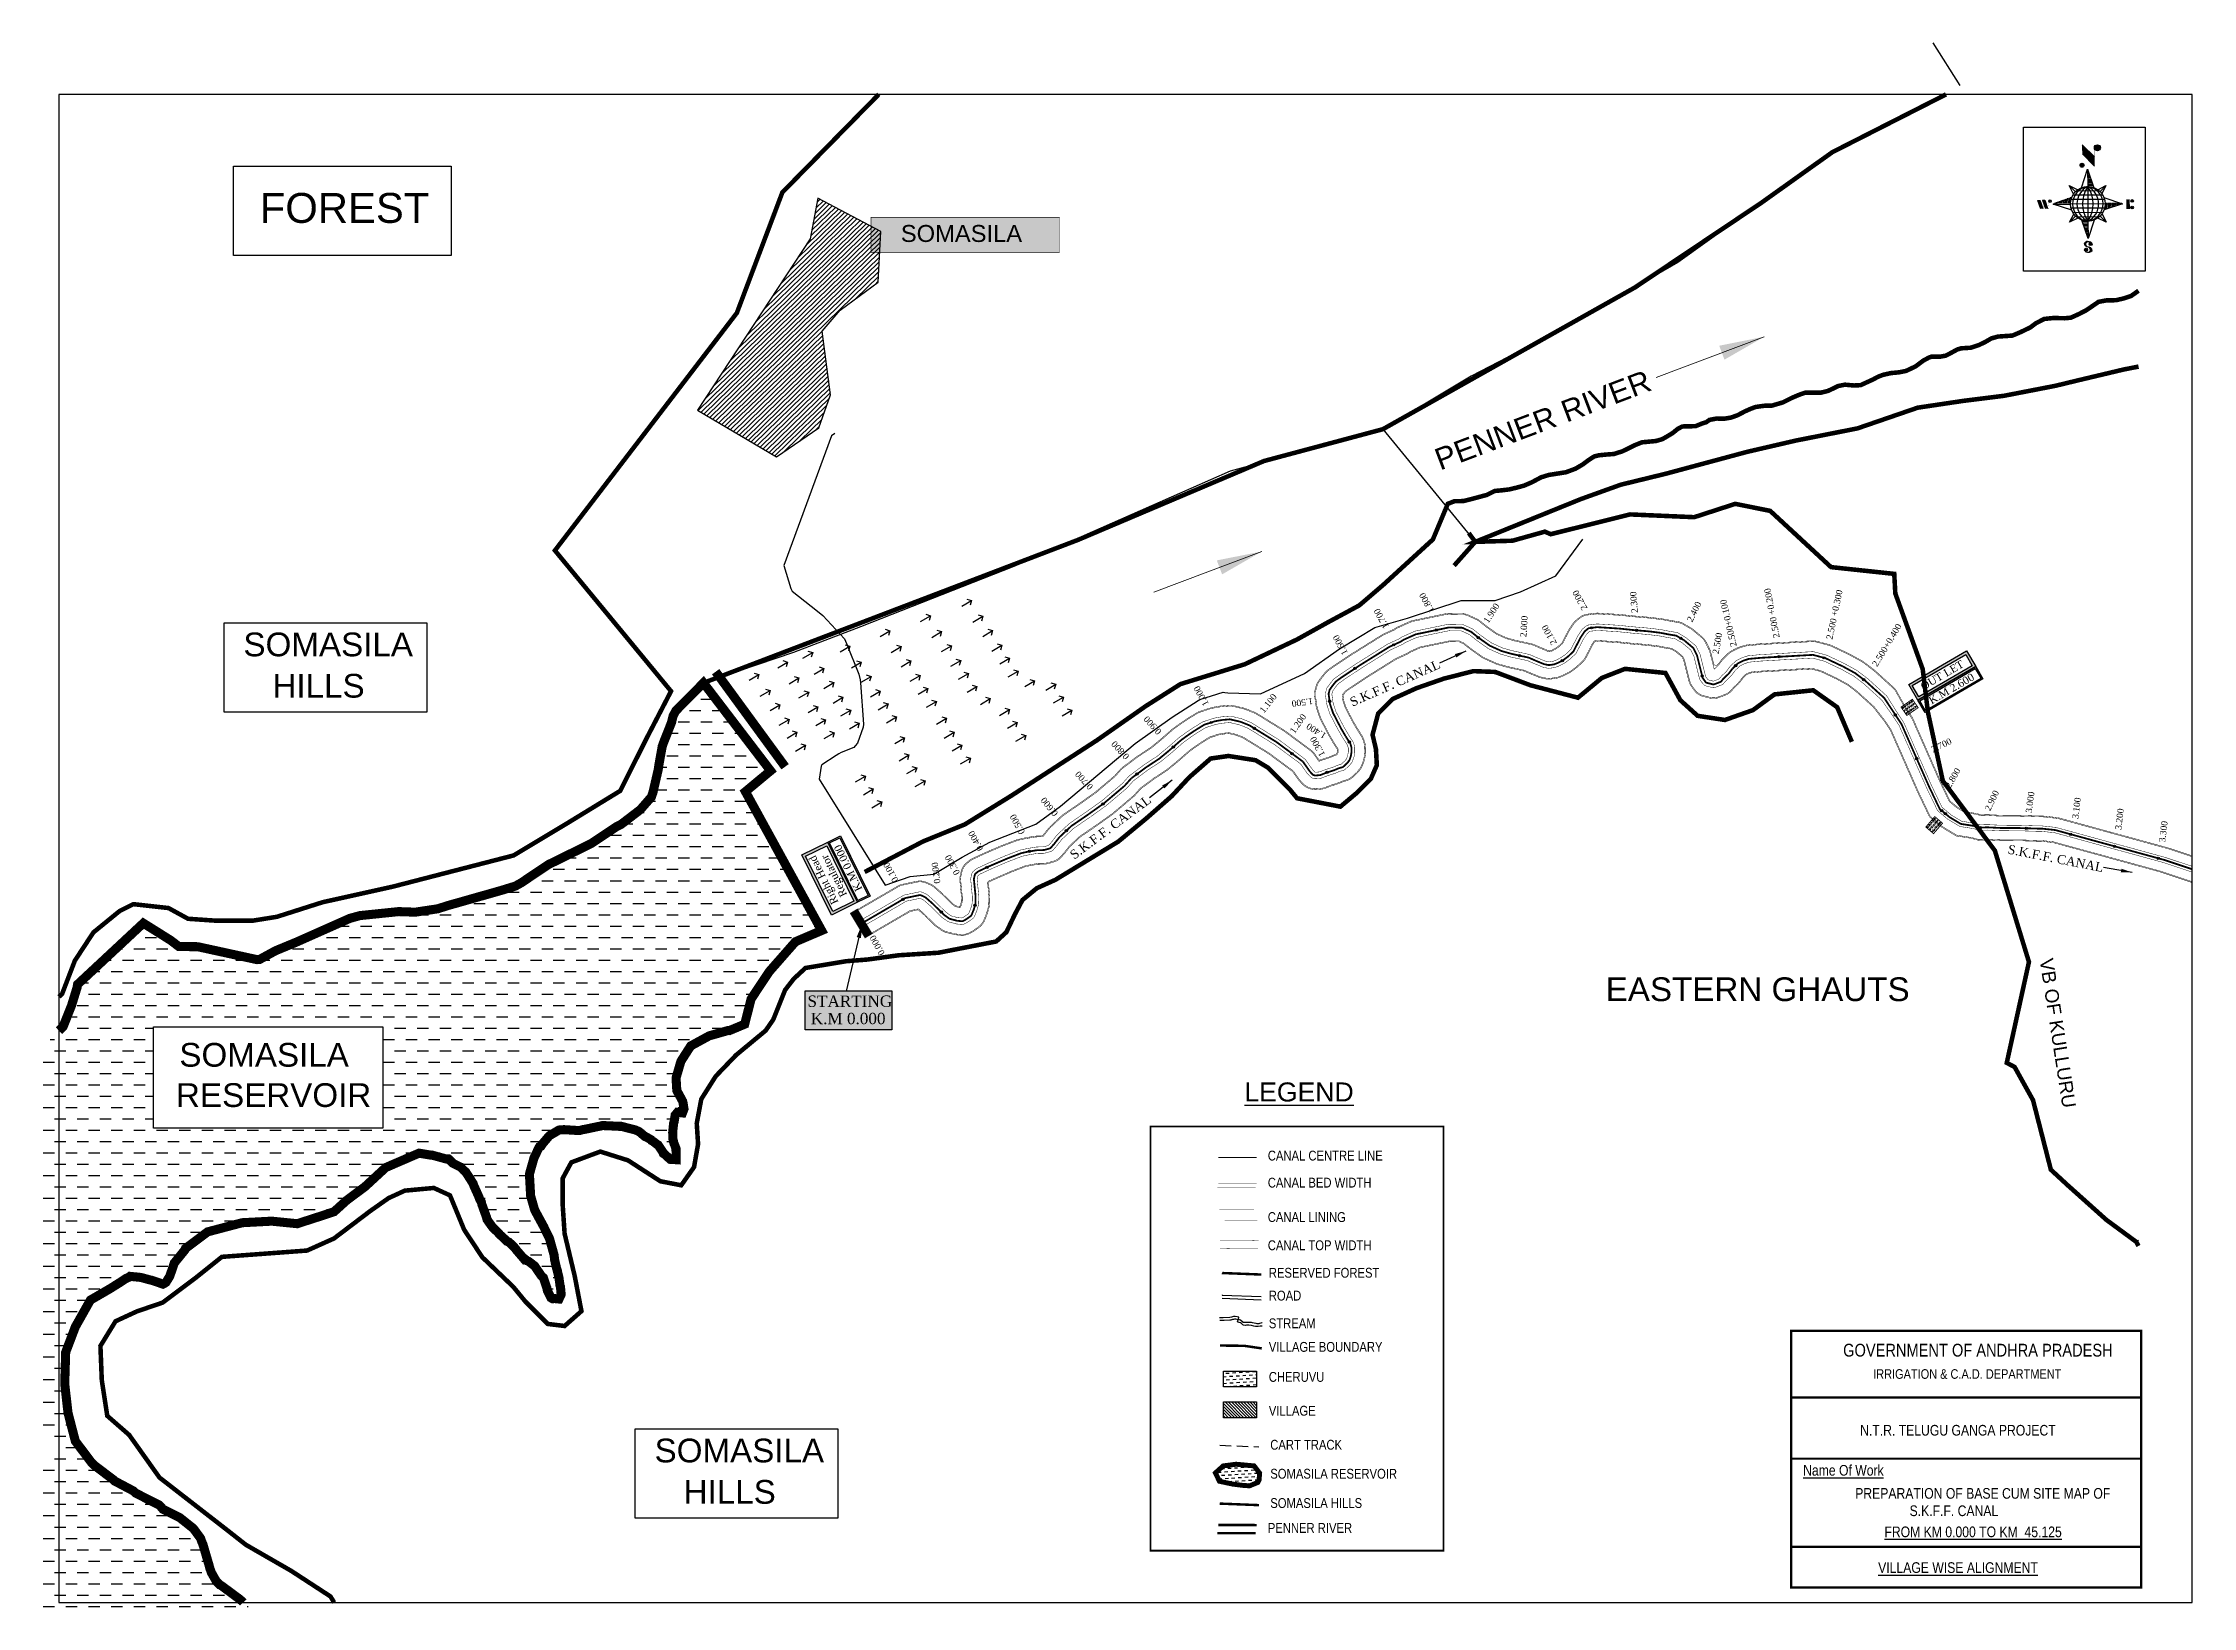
# Model space of a CAD drawing. Header units: inches. Extents: x 315700 to 320440, y 1600699 to 1604147.
import ezdxf
from ezdxf.enums import TextEntityAlignment as Align

# ---------------------------------------------------------------- set-up
doc = ezdxf.new("R2010")
doc.units = ezdxf.units.IN
doc.header["$MEASUREMENT"] = 0
doc.header["$PDMODE"] = 32
doc.header["$PDSIZE"] = 5
for name, pattern in [('ACAD_ISO03W100', [30, 12, -18]), ('BORDER', [1.75, 0.5, -0.25, 0.5, -0.25, 0, -0.25]), ('DASHED', [0.75, 0.5, -0.25])]:
    doc.linetypes.add(name, pattern=pattern)
for name, color, linetype in [('AQUADUCT', 1, 'Continuous'), ('bed with', 5, 'Continuous'), ('BLOCK', 7, 'Continuous'), ('bord', 1, 'Continuous'), ('C LINE COO', 6, 'Continuous'), ('cahnige', 7, 'Continuous'), ('canal bed with', 5, 'Continuous'), ('FRAME 025', 7, 'Continuous'), ('laying', 4, 'Continuous'), ('lining', 4, 'Continuous'), ('NALA', 4, 'Continuous'), ('STREAM', 4, 'Continuous'), ('SURVEY_BND', 7, 'Continuous'), ('SURVEY_NO', 7, 'Continuous'), ('TABLE', 7, 'Continuous'), ('Tank', 17, 'Continuous'), ('TITLEBLOCK', 7, 'Continuous'), ('Top of bound', 1, 'Continuous'), ('top of bund', 1, 'Continuous'), ('VILLAGE BOUNDARY', 6, 'Continuous'), ('VILLAGE_AREA', 1, 'Continuous'), ('WATER_BODY', 4, 'Continuous'), ('ZSTU', 7, 'Continuous'), ('ZTEXT', 7, 'Continuous')]:
    doc.layers.add(name, color=color, linetype=linetype)
doc.layers.add('ROAD', color=1, linetype='Continuous', lineweight=25)
doc.layers.add('VILL_BOUNDARY', color=6, linetype='BORDER', lineweight=30)
doc.styles.add('5mm', font='times.ttf', dxfattribs={"height": 3})
doc.styles.add('A', font='arial.ttf')
doc.styles.add('ARIALN', font='ARIALN.TTF')
doc.styles.get("Standard").update_dxf_attribs({"font": 'arial.ttf'})
doc.linetypes.add('ZIGZAG', pattern='A,0.0001,-0.2,[131,ltypeshp.shx,S=0.2,R=0,X=-0.2,Y=0],-0.4,[131,ltypeshp.shx,S=0.2,R=180,X=0.2,Y=0],-0.2', length=0.8001)
doc.dimstyles.get("Standard").update_dxf_attribs({"dimtxt": 0.18, "dimasz": 0.18, "dimexe": 0.18, "dimexo": 0.0625, "dimgap": 0.09, "dimtad": 0, "dimtih": 1, "dimtoh": 1, "dimdec": 4, "dimzin": 0, "dimdsep": 46, "dimtxsty": 'Standard', "dimcen": 0.09, "dimadec": 0, "dimazin": 0, "dimtfac": 1, "dimtdec": 4, "dimtofl": 0, "dimtmove": 0, "dimatfit": 3, "dimfxl": 1, "dimtolj": 1, "dimtzin": 0, "dimarcsym": 0})
pattern_1 = [(267.297113149, (-8720374.938, 50637915.138), (10.5367255337, -0.497431438), [])]
pattern_2 = [(357.297113149, (-8720374.938, 50637915.138), (0.497431438, 10.5367255337), [])]

msp = doc.modelspace()

# ---------------------------------------------------------------- texts
at = {"layer": 'cahnige', "style": '5mm'}
for s, height, rotation, p in [('1.800', 13.88, 118.5705, (318767.8, 1602895.1)), ('1.900', 13.88, 57.5765, (318886.2, 1602866.3)), ('2.200', 13.88, 118.5705, (319105.4, 1602900.8)), ('2.300', 13.88, 94.9075, (319216, 1602891)), ('2.400', 13.88, 63.6338, (319335.6, 1602868.8)), ('2.500+0.100', 13.876, 103.0217, (319434.1, 1602817.7)), ('2.500 +0.200', 13.876, 100.8647, (319528.7, 1602836.3)), ('2.500 +0.300', 13.876, 78.1817, (319644.5, 1602830.7)), ('1.700', 13.88, 118.5705, (318667.6, 1602860.3)), ('2.000', 13.88, 86.3543, (318970.1, 1602836.6)), ('2.100', 13.88, 118.5705, (319037.8, 1602824.1)), ('2.500+0.400', 13.876, 58.9677, (319743.4, 1602770.5)), ('1.600', 13.88, 118.5705, (318577.2, 1602802)), ('2.500', 13.88, 79.8915, (319393.8, 1602798.8)), ('1.000', 13.88, 118.5705, (318270.6, 1602689.6)), ('1.100', 13.88, 51.4311, (318391.6, 1602668.3)), ('1.500', 13.88, 187.8864, (318498.7, 1602703.1)), ('0.900', 13.88, 132.7367, (318167, 1602629.8)), ('1.200', 13.88, 55.1657, (318458.9, 1602623)), ('1.400', 13.88, 147.9453, (318530.7, 1602623.2)), ('0.800', 13.88, 132.7367, (318095.8, 1602574.8)), ('1.300', 13.88, 118.5705, (318527.1, 1602578.1)), ('2.700', 13.88, 25.8622, (319866.8, 1602582)), ('0.700', 13.88, 132.7367, (318016.1, 1602508.2)), ('2.800', 13.88, 59.9304, (319904.5, 1602502.4)), ('0.600', 13.88, 129.2108, (317938.8, 1602448.9)), ('2.900', 13.88, 64.4199, (319992.4, 1602452.4)), ('3.000', 13.88, 82.8383, (320084.3, 1602448.7)), ('3.100', 13.88, 82.8383, (320186.7, 1602435.7)), ('0.500', 13.88, 118.5705, (317865.3, 1602406.8)), ('3.200', 13.88, 82.8383, (320281.4, 1602411.5)), ('0.400', 13.88, 118.5705, (317773.6, 1602370.2)), ('3.300', 13.88, 82.8383, (320378.1, 1602383.9)), ('0.100', 13.88, 118.5705, (317586.3, 1602300.9)), ('0.200', 13.88, 97.1966, (317678.4, 1602294.5)), ('0.300', 13.88, 118.5705, (317722, 1602317.2)), ('0.000', 13.88, 118.5705, (317556.3, 1602139.9))]:
    msp.add_text(s, height=height, rotation=rotation, dxfattribs=at).set_placement(p)
at = {"layer": 'cahnige', "color": 5, "style": '5mm'}
for s, p in [('STARTING', (317385.3, 1602021.8)), ('K.M 0.000', (317392.6, 1601983.6))]:
    msp.add_text(s, height=25, dxfattribs=at).set_placement(p)
at = {"layer": 'SURVEY_NO', "color": 5}
msp.add_text('PENNER RIVER', height=47.981, rotation=20.7763, dxfattribs=at).set_placement((318779.9, 1603204))
at = {"layer": 'SURVEY_NO', "color": 0}
for s, p in [('SOMASILA', (316141.9, 1602794.7)), ('HILLS', (316205.9, 1602703.6)), ('SOMASILA', (316000.6, 1601889.9)), ('RESERVOIR', (315993.2, 1601801.1)), ('SOMASILA', (317048.2, 1601017.5)), ('HILLS', (317112.3, 1600926.3))]:
    msp.add_text(s, height=52.32, dxfattribs=at).set_placement(p)
at = {"layer": 'SURVEY_NO', "color": 30}
msp.add_text('EASTERN GHAUTS', height=52.323, dxfattribs=at).set_placement((319145, 1602034.5))
at = {"layer": 'TABLE', "extrusion": (0.000201441, 0.004807, 0.999988), "style": 'A'}
msp.add_text('%%ULEGEND', height=41.96, rotation=359.9999, dxfattribs=at).set_placement((318468.9, 1601815.4, 7763.9), align=Align.MIDDLE)
at = {"layer": 'TITLEBLOCK', "extrusion": (0.000201441, 0.004807, 0.999988), "style": 'ARIALN'}
for s, height, p in [('CANAL CENTRE LINE', 21.631, (318400.1, 1601664.2, 7763.1)), ('CANAL BED WIDTH', 21.631, (318400.1, 1601604.6, 7762.9)), ('CANAL LINING', 21.631, (318400.1, 1601528.7, 7762.5)), ('CANAL TOP WIDTH', 21.631, (318400.1, 1601466.5, 7762.2)), ('RESERVED FOREST', 21.631, (318402.3, 1601405.9, 7761.9)), ('ROAD', 21.63, (318402.3, 1601355.5, 7761.7)), ('STREAM', 21.63, (318402.3, 1601294.5, 7761.4)), ('VILLAGE BOUNDARY', 21.631, (318402.3, 1601242.5, 7761.1)), ('GOVERNMENT OF ANDHRA PRADESH ', 28.126, (319668.4, 1601232, 7757.6)), ('CHERUVU', 21.63, (318402.3, 1601176.3, 7760.8)), ('IRRIGATION & C.A.D. DEPARTMENT', 21.095, (319734.6, 1601183, 7757.6)), ('VILLAGE', 21.63, (318402.3, 1601101.7, 7760.4)), ('CART TRACK', 21.63, (318405.5, 1601026.7, 7760.1)), ('N.T.R. TELUGU GANGA PROJECT', 23.438, (319705.9, 1601057.8, 7757.8)), ('%%UName Of Work', 23.438, (319580.2, 1600969.5, 7757.3)), ('SOMASILA RESERVOIR', 21.631, (318405.5, 1600962.8, 7759.8)), ('SOMASILA HILLS', 21.631, (318405.5, 1600898.2, 7759.5)), ('PREPARATION OF BASE CUM SITE MAP OF ', 23.438, (319695, 1600918.6, 7757.1)), ('S.K.F.F. CANAL ', 23.438, (319814.9, 1600880.3, 7756.9)), ('PENNER RIVER', 21.631, (318400.1, 1600843.3, 7759.2)), ('%%UFROM KM 0.000 TO KM  45.125', 23.438, (319759.4, 1600833.8, 7756.7)), ('%%UVILLAGE WISE ALIGNMENT', 23.438, (319745.6, 1600755, 7756.3))]:
    msp.add_text(s, height=height, rotation=359.9999, dxfattribs=at).set_placement(p)
at = {"layer": 'ZSTU', "style": '5mm'}
for s, rotation, p in [('OUT LET', 30.2237, (319845.4, 1602719.5)), ('K.M 2.600', 30.2237, (319863.5, 1602688.3)), ('Right Head', 116.1567, (317453.8, 1602252.7)), (' Regulator', 116.1567, (317475.9, 1602263.4)), ('K.M 0.000', 116.1567, (317506.7, 1602281.7))]:
    msp.add_text(s, height=16.84, rotation=rotation, dxfattribs=at).set_placement(p)
at = {"layer": 'ZTEXT', "color": 0, "ltscale": 2}
msp.add_text('FOREST', height=65.97, dxfattribs=at).set_placement((316177.9, 1603750.3))
at = {"layer": 'ZTEXT', "color": 1, "ltscale": 2}
msp.add_text('SOMASILA', height=37.42, dxfattribs=at).set_placement((317591.1, 1603708.2))
at = {"layer": 'ZTEXT', "color": 5, "ltscale": 2}
msp.add_text('VB OF KULLURU', height=30, rotation=278.8148, dxfattribs=at).set_placement((320101.4, 1602126.2))

# ---------------------------------------------------------------- blocks, each defined once
blk = doc.blocks.new('IN')
at = {"layer": 'ZSTU'}
for points in [[(319839.5, 1602417.4), (319839.6, 1602417.3), (319839.5, 1602417.1), (319839.3, 1602417.3)], [(319839.5, 1602411.6), (319839.6, 1602411.5), (319839.5, 1602411.3), (319839.3, 1602411.5)], [(319839.5, 1602405.5), (319839.6, 1602405.4), (319839.5, 1602405.2), (319839.3, 1602405.4)], [(319839.5, 1602399.3), (319839.6, 1602399.1), (319839.5, 1602398.9), (319839.3, 1602399.1)], [(319839.5, 1602393.2), (319839.6, 1602393), (319839.5, 1602392.8), (319839.3, 1602393)], [(319846.6, 1602417.4), (319846.8, 1602417.3), (319846.6, 1602417.1), (319846.4, 1602417.3)], [(319846.6, 1602411.6), (319846.8, 1602411.5), (319846.6, 1602411.3), (319846.4, 1602411.5)], [(319846.6, 1602405.5), (319846.8, 1602405.4), (319846.6, 1602405.2), (319846.4, 1602405.4)], [(319846.6, 1602399.3), (319846.8, 1602399.1), (319846.6, 1602398.9), (319846.4, 1602399.1)], [(319846.6, 1602393.2), (319846.8, 1602393), (319846.6, 1602392.8), (319846.4, 1602393)], [(319853.9, 1602417.4), (319854.1, 1602417.3), (319853.9, 1602417.1), (319853.7, 1602417.3)], [(319853.9, 1602411.6), (319854.1, 1602411.5), (319853.9, 1602411.3), (319853.7, 1602411.5)], [(319853.9, 1602405.5), (319854.1, 1602405.4), (319853.9, 1602405.2), (319853.7, 1602405.4)], [(319853.9, 1602399.3), (319854.1, 1602399.1), (319853.9, 1602398.9), (319853.7, 1602399.1)], [(319853.9, 1602393.2), (319854.1, 1602393), (319853.9, 1602392.8), (319853.7, 1602393)]]:
    blk.add_hatch(color=4, dxfattribs=at).paths.add_polyline_path(points)
at = {"layer": 'ZSTU', "color": 9, "const_width": 2}
blk.add_lwpolyline([(319836.1, 1602418.7), (319858.6, 1602418.7), (319858.6, 1602388.4), (319836.1, 1602388.4)], close=True, dxfattribs=at)
at = {"layer": 'ZSTU', "color": 8, "const_width": 0.5}
for points in [[(319836.1, 1602413.3), (319858.6, 1602413.3)], [(319836.1, 1602412), (319858.6, 1602412)], [(319836.1, 1602407.2), (319858.6, 1602407.2)], [(319836.1, 1602406.1), (319858.6, 1602406.1)], [(319836.1, 1602400.9), (319858.6, 1602400.9)], [(319836.1, 1602399.9), (319858.6, 1602399.9)], [(319836.1, 1602395), (319858.6, 1602395)], [(319836.1, 1602393.8), (319858.6, 1602393.8)]]:
    blk.add_lwpolyline(points, dxfattribs=at)
at = {"layer": 'ZSTU', "color": 4, "const_width": 0.5}
for points in [[(319839.5, 1602417.1), (319838.5, 1602416.1)], [(319839.5, 1602411.3), (319838.5, 1602410.3)], [(319839.5, 1602405.2), (319838.5, 1602404.2)], [(319839.5, 1602398.9), (319838.5, 1602397.9)], [(319839.5, 1602392.8), (319838.5, 1602391.9)], [(319839.5, 1602417.1), (319840.5, 1602416.1)], [(319839.5, 1602414.2), (319839.5, 1602416.7)], [(319839.5, 1602411.3), (319840.5, 1602410.3)], [(319839.5, 1602408.4), (319839.5, 1602410.9)], [(319839.5, 1602405.2), (319840.5, 1602404.2)], [(319839.5, 1602402.3), (319839.5, 1602404.9)], [(319839.5, 1602398.9), (319840.5, 1602397.9)], [(319839.5, 1602396.1), (319839.5, 1602398.6)], [(319839.5, 1602392.8), (319840.5, 1602391.8)], [(319839.5, 1602390), (319839.5, 1602392.5)], [(319846.6, 1602417.1), (319845.6, 1602416.1)], [(319846.6, 1602411.3), (319845.6, 1602410.3)], [(319846.6, 1602405.2), (319845.6, 1602404.2)], [(319846.6, 1602398.9), (319845.6, 1602397.9)], [(319846.6, 1602392.8), (319845.6, 1602391.9)], [(319846.6, 1602417.1), (319847.7, 1602416.1)], [(319846.6, 1602411.3), (319847.7, 1602410.3)], [(319846.6, 1602405.2), (319847.7, 1602404.2)], [(319846.6, 1602398.9), (319847.7, 1602397.9)], [(319846.6, 1602392.8), (319847.7, 1602391.8)], [(319846.6, 1602414.2), (319846.6, 1602416.7)], [(319846.6, 1602408.4), (319846.6, 1602410.9)], [(319846.6, 1602402.3), (319846.6, 1602404.9)], [(319846.6, 1602396.1), (319846.6, 1602398.6)], [(319846.6, 1602390), (319846.6, 1602392.5)], [(319853.9, 1602417.1), (319852.9, 1602416.1)], [(319853.9, 1602411.3), (319852.9, 1602410.3)], [(319853.9, 1602405.2), (319852.9, 1602404.2)], [(319853.9, 1602398.9), (319852.9, 1602397.9)], [(319853.9, 1602392.8), (319852.9, 1602391.9)], [(319853.9, 1602417.1), (319855, 1602416.1)], [(319853.9, 1602414.2), (319853.9, 1602416.7)], [(319853.9, 1602411.3), (319855, 1602410.3)], [(319853.9, 1602408.4), (319853.9, 1602410.9)], [(319853.9, 1602405.2), (319855, 1602404.2)], [(319853.9, 1602402.3), (319853.9, 1602404.9)], [(319853.9, 1602398.9), (319855, 1602397.9)], [(319853.9, 1602396.1), (319853.9, 1602398.6)], [(319853.9, 1602392.8), (319855, 1602391.8)], [(319853.9, 1602390), (319853.9, 1602392.5)]]:
    blk.add_lwpolyline(points, dxfattribs=at)
at = {"layer": 'ZSTU', "color": 4}
for points in [[(319838.2, 1602415.2), (319838.2, 1602415.8)], [(319838.2, 1602409.4), (319838.2, 1602410)], [(319838.2, 1602403.3), (319838.2, 1602403.9)], [(319838.2, 1602397), (319838.2, 1602397.6)], [(319838.2, 1602391), (319838.2, 1602391.6)], [(319838.5, 1602414.2), (319838.5, 1602414.8)], [(319838.5, 1602408.4), (319838.5, 1602409)], [(319838.5, 1602402.3), (319838.5, 1602402.9)], [(319838.5, 1602396.1), (319838.5, 1602396.7)], [(319838.5, 1602390), (319838.5, 1602390.6)], [(319838.7, 1602409.4), (319838.7, 1602410)], [(319838.7, 1602403.3), (319838.7, 1602403.9)], [(319838.7, 1602397), (319838.7, 1602397.6)], [(319838.7, 1602390.9), (319838.7, 1602391.5)], [(319839.5, 1602417.4), (319839.6, 1602417.3), (319839.5, 1602417.1), (319839.3, 1602417.3), (319839.5, 1602417.4)], [(319839.5, 1602411.6), (319839.6, 1602411.5), (319839.5, 1602411.3), (319839.3, 1602411.5), (319839.5, 1602411.6)], [(319839.5, 1602405.5), (319839.6, 1602405.4), (319839.5, 1602405.2), (319839.3, 1602405.4), (319839.5, 1602405.5)], [(319839.5, 1602399.3), (319839.6, 1602399.1), (319839.5, 1602398.9), (319839.3, 1602399.1), (319839.5, 1602399.3)], [(319839.5, 1602393.2), (319839.6, 1602393), (319839.5, 1602392.8), (319839.3, 1602393), (319839.5, 1602393.2)], [(319840, 1602415.2), (319840, 1602415.8)], [(319840, 1602409.4), (319840, 1602410)], [(319840, 1602403.3), (319840, 1602403.9)], [(319840, 1602397), (319840, 1602397.6)], [(319840, 1602391), (319840, 1602391.6)], [(319840.4, 1602414.3), (319840.4, 1602414.9)], [(319840.4, 1602408.5), (319840.4, 1602409.1)], [(319840.4, 1602402.4), (319840.4, 1602403)], [(319840.4, 1602396.2), (319840.4, 1602396.7)], [(319840.4, 1602390.1), (319840.4, 1602390.7)], [(319840.7, 1602415.3), (319840.7, 1602415.9)], [(319840.7, 1602409.5), (319840.7, 1602410.1)], [(319840.7, 1602403.4), (319840.7, 1602404)], [(319840.7, 1602397.1), (319840.7, 1602397.7)], [(319840.7, 1602391.1), (319840.7, 1602391.7)], [(319845.4, 1602415.2), (319845.4, 1602415.8)], [(319845.4, 1602409.4), (319845.4, 1602410)], [(319845.4, 1602403.3), (319845.4, 1602403.9)], [(319845.4, 1602397), (319845.4, 1602397.6)], [(319845.4, 1602391), (319845.4, 1602391.6)], [(319845.6, 1602414.2), (319845.6, 1602414.8)], [(319845.6, 1602408.4), (319845.6, 1602409)], [(319845.6, 1602402.3), (319845.6, 1602402.9)], [(319845.6, 1602396.1), (319845.6, 1602396.7)], [(319845.6, 1602390), (319845.6, 1602390.6)], [(319845.8, 1602415.2), (319845.8, 1602415.7)], [(319845.8, 1602409.4), (319845.8, 1602410)], [(319845.8, 1602403.3), (319845.8, 1602403.9)], [(319845.8, 1602397), (319845.8, 1602397.6)], [(319845.8, 1602390.9), (319845.8, 1602391.5)], [(319846.6, 1602417.4), (319846.8, 1602417.3), (319846.6, 1602417.1), (319846.4, 1602417.3), (319846.6, 1602417.4)], [(319846.6, 1602411.6), (319846.8, 1602411.5), (319846.6, 1602411.3), (319846.4, 1602411.5), (319846.6, 1602411.6)], [(319846.6, 1602405.5), (319846.8, 1602405.4), (319846.6, 1602405.2), (319846.4, 1602405.4), (319846.6, 1602405.5)], [(319846.6, 1602399.3), (319846.8, 1602399.1), (319846.6, 1602398.9), (319846.4, 1602399.1), (319846.6, 1602399.3)], [(319846.6, 1602393.2), (319846.8, 1602393), (319846.6, 1602392.8), (319846.4, 1602393), (319846.6, 1602393.2)], [(319847.1, 1602415.2), (319847.1, 1602415.8)], [(319847.1, 1602409.4), (319847.1, 1602410)], [(319847.1, 1602403.3), (319847.1, 1602403.9)], [(319847.1, 1602397), (319847.1, 1602397.6)], [(319847.1, 1602391), (319847.1, 1602391.6)], [(319847.5, 1602414.3), (319847.5, 1602414.9)], [(319847.5, 1602408.5), (319847.5, 1602409.1)], [(319847.5, 1602402.4), (319847.5, 1602403)], [(319847.5, 1602396.2), (319847.5, 1602396.7)], [(319847.5, 1602390.1), (319847.5, 1602390.7)], [(319847.8, 1602415.3), (319847.8, 1602415.9)], [(319847.8, 1602409.5), (319847.8, 1602410.1)], [(319847.8, 1602403.4), (319847.8, 1602404)], [(319847.8, 1602397.1), (319847.8, 1602397.7)], [(319847.8, 1602391.1), (319847.8, 1602391.7)], [(319852.6, 1602415.2), (319852.6, 1602415.8)], [(319852.6, 1602409.4), (319852.6, 1602410)], [(319852.6, 1602403.3), (319852.6, 1602403.9)], [(319852.6, 1602397), (319852.6, 1602397.6)], [(319852.6, 1602391), (319852.6, 1602391.6)], [(319852.9, 1602414.2), (319852.9, 1602414.8)], [(319852.9, 1602408.4), (319852.9, 1602409)], [(319852.9, 1602402.3), (319852.9, 1602402.9)], [(319852.9, 1602396.1), (319852.9, 1602396.7)], [(319852.9, 1602390), (319852.9, 1602390.6)], [(319853.1, 1602415.2), (319853.1, 1602415.7)], [(319853.1, 1602409.4), (319853.1, 1602410)], [(319853.1, 1602403.3), (319853.1, 1602403.9)], [(319853.1, 1602397), (319853.1, 1602397.6)], [(319853.1, 1602390.9), (319853.1, 1602391.5)], [(319853.9, 1602417.4), (319854.1, 1602417.3), (319853.9, 1602417.1), (319853.7, 1602417.3), (319853.9, 1602417.4)], [(319853.9, 1602411.6), (319854.1, 1602411.5), (319853.9, 1602411.3), (319853.7, 1602411.5), (319853.9, 1602411.6)], [(319853.9, 1602405.5), (319854.1, 1602405.4), (319853.9, 1602405.2), (319853.7, 1602405.4), (319853.9, 1602405.5)], [(319853.9, 1602399.3), (319854.1, 1602399.1), (319853.9, 1602398.9), (319853.7, 1602399.1), (319853.9, 1602399.3)], [(319853.9, 1602393.2), (319854.1, 1602393), (319853.9, 1602392.8), (319853.7, 1602393), (319853.9, 1602393.2)], [(319854.4, 1602415.2), (319854.4, 1602415.8)], [(319854.4, 1602409.4), (319854.4, 1602410)], [(319854.4, 1602403.3), (319854.4, 1602403.9)], [(319854.4, 1602397), (319854.4, 1602397.6)], [(319854.4, 1602391), (319854.4, 1602391.6)], [(319854.8, 1602414.3), (319854.8, 1602414.9)], [(319854.8, 1602408.5), (319854.8, 1602409.1)], [(319854.8, 1602402.4), (319854.8, 1602403)], [(319854.8, 1602396.2), (319854.8, 1602396.7)], [(319854.8, 1602390.1), (319854.8, 1602390.7)], [(319855.1, 1602415.3), (319855.1, 1602415.9)], [(319855.1, 1602409.5), (319855.1, 1602410.1)], [(319855.1, 1602403.4), (319855.1, 1602404)], [(319855.1, 1602397.1), (319855.1, 1602397.7)], [(319855.1, 1602391.1), (319855.1, 1602391.7)]]:
    blk.add_lwpolyline(points, dxfattribs=at)
blk = doc.blocks.new('*X42')
at = {"color": 0, "linetype": 'Continuous'}
for p, q in [((6321.6, 240.5), (6322.3, 241.2)), ((6321.6, 240.3), (6322.3, 241)), ((6321.6, 240.1), (6322.3, 240.8)), ((6321.6, 239.9), (6322.4, 240.7)), ((6321.6, 239.8), (6322.4, 240.6)), ((6321.6, 239.6), (6322.5, 240.5)), ((6321.6, 239.4), (6322.5, 240.3)), ((6321.6, 239.2), (6322.6, 240.2)), ((6321.7, 239.1), (6322.6, 240.1)), ((6321.8, 240.8), (6322.4, 241.4)), ((6321.8, 239), (6322.7, 240)), ((6321.8, 239), (6322.8, 239.9)), ((6321.9, 238.9), (6322.9, 239.8)), ((6322, 238.8), (6323, 239.7)), ((6322.1, 241.3), (6322.4, 241.6)), ((6322.1, 238.7), (6323.1, 239.6)), ((6322.2, 238.6), (6323.1, 239.6)), ((6322.3, 238.5), (6323.2, 239.5)), ((6322.4, 238.5), (6323.3, 239.4)), ((6322.5, 238.4), (6323.4, 239.3)), ((6322.7, 238.4), (6323.6, 239.3)), ((6322.8, 238.3), (6323.7, 239.2)), ((6322.9, 238.3), (6323.8, 239.1)), ((6323.1, 238.2), (6323.9, 239.1)), ((6323.2, 238.2), (6324, 239)), ((6323.3, 238.2), (6324.2, 239)), ((6323.5, 238.1), (6324.3, 238.9)), ((6323.7, 238.1), (6324.4, 238.9)), ((6323.8, 238.1), (6324.6, 238.8)), ((6324.1, 238.2), (6324.7, 238.8)), ((6324.3, 238.3), (6324.9, 238.8)), ((6324.6, 238.3), (6325.1, 238.8)), ((6324.8, 238.4), (6325.2, 238.8)), ((6325.1, 238.5), (6325.4, 238.8)), ((6325.4, 238.6), (6325.6, 238.8))]:
    blk.add_line(p, q, dxfattribs=at)
blk = doc.blocks.new('*X41')
at = {"color": 0, "linetype": 'Continuous'}
for p, q in [((6324.4, 240.3), (6324.5, 240.4)), ((6324.6, 240.3), (6324.8, 240.5)), ((6324.7, 240.2), (6325, 240.5)), ((6324.8, 240.2), (6325.2, 240.6)), ((6325, 240.1), (6325.5, 240.6)), ((6325.1, 240.1), (6325.6, 240.6)), ((6325.2, 240), (6325.8, 240.6)), ((6325.3, 240), (6326, 240.6)), ((6325.4, 239.9), (6326.1, 240.6)), ((6325.5, 239.8), (6326.2, 240.5)), ((6325.6, 239.8), (6326.3, 240.5)), ((6325.7, 239.7), (6326.5, 240.4)), ((6325.9, 239.6), (6326.6, 240.3)), ((6326, 239.5), (6326.7, 240.3)), ((6326, 239.4), (6326.8, 240.2)), ((6326.1, 239.3), (6327, 240.2)), ((6326.2, 239.3), (6327.1, 240.1)), ((6326.3, 239.2), (6327.1, 240)), ((6326.4, 239.1), (6327.2, 239.9)), ((6326.5, 239), (6327.3, 239.8)), ((6326.5, 238.9), (6327.4, 239.7)), ((6326.6, 238.8), (6327.5, 239.6)), ((6326.7, 238.7), (6327.5, 239.5)), ((6326.8, 238.6), (6327.6, 239.4)), ((6326.8, 238.5), (6327.7, 239.3)), ((6326.8, 236.5), (6327.4, 237)), ((6326.9, 238.3), (6327.8, 239.2)), ((6326.9, 238.2), (6327.9, 239.1)), ((6326.9, 236.8), (6327.6, 237.4)), ((6327, 238.1), (6327.8, 239)), ((6327, 237.9), (6327.8, 238.8)), ((6327, 237.8), (6327.8, 238.6)), ((6327, 237.6), (6327.8, 238.4)), ((6327, 237.4), (6327.8, 238.2)), ((6327, 237.3), (6327.8, 238)), ((6327, 237.1), (6327.8, 237.9))]:
    blk.add_line(p, q, dxfattribs=at)
blk = doc.blocks.new('H')
at = {"layer": 'bord', "extrusion": (0.000427885, 0.004792, 0.999988)}
h = blk.add_hatch(dxfattribs=at)
h.set_pattern_fill('LINE', color=8, scale=84.387686, angle=-2.7029, style=0)
h.set_pattern_definition(pattern_2)
h.paths.add_polyline_path([(-492, 786, -0.090992), (-448, 775), (-486, 912)])
h = blk.add_hatch(dxfattribs=at)
h.set_pattern_fill('LINE', color=8, scale=84.387686, angle=-92.7029, style=0)
h.set_pattern_definition(pattern_1)
h.paths.add_polyline_path([(-625, 665, -0.090992), (-615, 710), (-751, 671)])
h = blk.add_hatch(dxfattribs=at)
h.set_pattern_fill('LINE', color=8, scale=84.387686, angle=-92.7029, style=0)
h.set_pattern_definition(pattern_1)
h.paths.add_polyline_path([(-246, 647), (-372, 653, -0.090992), (-382, 609)])
h = blk.add_hatch(dxfattribs=at)
h.set_pattern_fill('LINE', color=8, scale=84.387686, angle=-2.7029, style=0)
h.set_pattern_definition(pattern_2)
h.paths.add_polyline_path([(-504, 533, -0.090992), (-549, 543), (-510, 406)])
for p, q in [((-519, 1020, -1217), (-435, 927, -1216)), ((-516, 1087, -1217), (-432, 994, -1217)), ((-627, 794, -1216), (-567, 760, -1216)), ((-627, 794, -1216), (-584, 747, -1215)), ((-599, 731, -1215), (-627, 794, -1216)), ((-538, 774, -1216), (-487, 906, -1216)), ((-487, 906, -1216), (-493, 780, -1216)), ((-487, 906, -1216), (-448, 769, -1216)), ((-865, 701, -1215), (-847, 638, -1215)), ((-847, 700, -1215), (-829, 637, -1215)), ((-829, 699, -1215), (-811, 636, -1215)), ((-829, 699, -1215), (-811, 698, -1215)), ((-811, 698, -1215), (-794, 635, -1215)), ((-752, 665, -1215), (-615, 704, -1215)), ((-752, 665, -1215), (-625, 659, -1215)), ((-619, 614, -1215), (-752, 665, -1215)), ((-421, 753, -1216), (-359, 781, -1216)), ((-359, 781, -1216), (-405, 739, -1216)), ((-359, 781, -1216), (-392, 721, -1215)), ((-246, 641, -1215), (-383, 603, -1215)), ((-379, 693, -1215), (-246, 641, -1215)), ((-373, 647, -1215), (-246, 641, -1215)), ((-213, 669, -1215), (-217, 601, -1215)), ((-197, 600, -1215), (-194, 668, -1215)), ((-639, 526, -1214), (-606, 585, -1215)), ((-639, 526, -1214), (-593, 568, -1215)), ((-577, 553, -1215), (-639, 526, -1214)), ((-511, 400, -1214), (-549, 537, -1214)), ((-460, 533, -1215), (-511, 400, -1214)), ((-505, 527, -1214), (-511, 400, -1214)), ((-371, 513, -1214), (-431, 546, -1215)), ((-371, 513, -1214), (-414, 560, -1215)), ((-399, 576, -1215), (-371, 513, -1214))]:
    blk.add_line(p, q, dxfattribs=at)
at = {"layer": 'bord', "color": 8, "linetype": 'ByBlock', "extrusion": (0.000427885, 0.004792, 0.999988)}
for p, q in [((-373, 647, -1215), (-625, 659, -1215)), ((-375, 679, -1215), (-620, 691, -1215)), ((-386, 711, -1215), (-605, 722, -1215)), ((-411, 744, -1216), (-578, 752, -1216)), ((-493, 780, -1216), (-505, 527, -1214)), ((-378, 616, -1215), (-623, 628, -1215)), ((-392, 585, -1215), (-611, 595, -1215)), ((-420, 555, -1215), (-587, 562, -1215))]:
    blk.add_line(p, q, dxfattribs=at)
at = {"layer": 'bord', "extrusion": (0.000427885, 0.004792, 0.999988), "elevation": -1212}
for points, const_width in [([(-530, 950, 1), (-520, 939, 1)], 14.8), ([(-414, 1073, 1), (-398, 1058, 1)], 22.3), ([(-776, 697, 1), (-769, 690, 1)], 8.9), ([(-178, 667, 1), (-171, 660, 1)], 9.79), ([(-180, 618, 1), (-173, 611, 1)], 9.79), ([(-525, 322, 1), (-533, 329, 1)], 11.1), ([(-490, 362, 1), (-498, 369, 1)], 11.1)]:
    blk.add_lwpolyline(points, format="xyb", close=True, dxfattribs=dict(at, const_width=const_width))
for points, const_width in [([(-522, 960), (-516, 1093)], 1.61), ([(-434, 933), (-428, 1066)], 1.61), ([(-870, 707), (-846, 706)], 0.642), ([(-829, 643), (-855, 644)], 0.642), ([(-829, 643), (-821, 678)], 0.642), ([(-811, 642), (-784, 641)], 0.642), ([(-793, 641), (-782, 694)], 0.642), ([(-223, 676), (-174, 673)], 0.706), ([(-195, 645), (-185, 644)], 0.706), ([(-177, 605), (-226, 607)], 0.706)]:
    blk.add_lwpolyline(points, dxfattribs=dict(at, const_width=const_width))
for points in [[(-537, 317), (-531, 310), (-520, 307), (-505, 307), (-494, 310), (-486, 318), (-487, 326), (-491, 333), (-494, 336), (-503, 341), (-522, 347), (-530, 352), (-534, 355), (-537, 363), (-537, 373), (-530, 381), (-520, 384), (-504, 384), (-493, 380), (-487, 373)], [(-522, 348), (-526, 354), (-528, 361), (-528, 371), (-526, 375), (-521, 381), (-515, 384)], [(-505, 307), (-499, 312), (-497, 319), (-497, 327), (-501, 335), (-509, 343)]]:
    blk.add_lwpolyline(points, dxfattribs=at)
at = {"layer": 'bord', "extrusion": (0.000427885, 0.004792, 0.999988)}
for centre, radius in [((-525, 944, -1212), 14.8), ((-406, 1065, -1212), 22.3), ((-773, 694, -1212), 8.9), ((-498, 659, -1212), 127), ((-174, 663, -1212), 9.79), ((-177, 615, -1212), 9.79), ((-529, 325, -1212), 11.1), ((-494, 365, -1212), 11.1)]:
    blk.add_circle(centre, radius, dxfattribs=at)
at = {"layer": 'bord', "color": 8, "linetype": 'ByBlock', "extrusion": (0.000427885, 0.004792, 0.999988)}
for centre, radius, start, end in [((-482, 658, -1212), 128, 94.9254, 259.6691), ((-437, 656, -1212), 141, 113.2864, 241.308), ((-316, 651, -1212), 222, 142.5892, 212.0053), ((-560, 662, -1212), 141, 293.2864, 61.308), ((-681, 668, -1212), 222, 322.5892, 32.0053), ((-515, 660, -1212), 128, 274.9254, 79.6691)]:
    blk.add_arc(centre, radius, start, end, dxfattribs=at)
at = {"layer": 'bord', "extrusion": (0.000427885, 0.004792, 0.999988)}
for points in [[(-516, 1093, -1212), (-431, 1000, -1212), (-519, 1026, -1212), (-434, 933, -1212)], [(-864, 707, -1212), (-846, 706, -1212), (-846, 644, -1212), (-829, 643, -1212)], [(-829, 705, -1212), (-811, 704, -1212), (-811, 642, -1212), (-793, 641, -1212)], [(-193, 674, -1212), (-197, 606, -1212), (-213, 675, -1212), (-216, 607, -1212)]]:
    blk.add_solid(points, dxfattribs=at)
at = {"layer": 'bord', "extrusion": (0.000427885, 0.004792, 0.999988), "xscale": 7.977342409717546, "yscale": 7.977342408231451, "zscale": 7.977342408476333, "rotation": 138.0840426661453}
for name, p in [('*X41', (38301, -31929, -1212)), ('*X42', (38314, -31951, -1212))]:
    blk.add_blockref(name, p, dxfattribs=at)
blk = doc.blocks.new('KKKK')
at = {"layer": 'cahnige', "color": 1, "style": '5mm'}
blk.add_text('S.K.F.F. CANAL', height=20, rotation=19.1758, dxfattribs=at).set_placement((317677.4, 1602113.8))
at = {"layer": 'ZSTU', "color": 1}
blk.add_leader([(317936.6, 1602216.4), (317876.5, 1602194.2)], dimstyle='Standard', override={"dimasz": 25, "dimgap": 0.09, "dimtad": 0}, dxfattribs=at)

# ---------------------------------------------------------------- hatches: boundary and pattern name
at = {"layer": 'C LINE COO'}
h = msp.add_hatch(color=135, dxfattribs=at)
h.set_gradient(color1=(141, 177, 78), color2=(107, 135, 59), one_color=1, tint=0.38)
h.paths.add_polyline_path([(319820.9, 1602730.3), (319938.6, 1602798.8), (319953.1, 1602774), (319835.4, 1602705.4)], flags=16)
h.paths.add_polyline_path([(319813.1, 1602732.4), (319940.6, 1602806.7), (319960.9, 1602771.9), (319833.3, 1602697.6)])
h = msp.add_hatch(color=200, dxfattribs=at)
h.paths.add_polyline_path([(319837.5, 1602696.5), (319959.8, 1602767.8), (319972.4, 1602746), (319850.1, 1602674.8)], flags=16)
h.paths.add_polyline_path([(319833.3, 1602697.6), (319960.9, 1602771.9), (319976.6, 1602744.9), (319849.1, 1602670.6)])
h = msp.add_hatch(color=200, dxfattribs=at)
h.paths.add_polyline_path([(317496.6, 1602256.4), (317434.2, 1602383.4), (317456.8, 1602394.5), (317519.2, 1602267.4)], flags=16)
h.paths.add_polyline_path([(317495.3, 1602252.3), (317430.2, 1602384.8), (317458.2, 1602398.5), (317523.3, 1602266.1)])
h = msp.add_hatch(color=135, dxfattribs=at)
h.set_gradient(color1=(141, 177, 78), color2=(107, 135, 59), one_color=1, tint=0.38)
h.paths.add_polyline_path([(317440.9, 1602232), (317380.9, 1602354.2), (317427.6, 1602377.1), (317487.6, 1602254.9)], flags=16)
h.paths.add_polyline_path([(317438.3, 1602224.3), (317373.2, 1602356.8), (317430.2, 1602384.8), (317495.3, 1602252.3)])
at = {"layer": 'Tank'}
h = msp.add_hatch(dxfattribs=at)
h.set_pattern_fill('DASH', color=4, scale=58.492867, angle=3.5405, style=0)
h.set_pattern_definition([(3.5405362, (-1191106.434, -4531218.461), (6.84612699, 7.749179277), [7.31160838, -7.31160838])])
h.paths.add_polyline_path([(318375.4, 1601183.8), (318375.4, 1601218.7), (318302.3, 1601218.7), (318302.3, 1601183.8)])
h = msp.add_hatch(dxfattribs=at)
h.set_pattern_fill('DASH', color=4, scale=58.492867, angle=3.5405, style=0)
h.set_pattern_definition([(3.5405362, (134340.7005, 737113.409), (6.84612699, 7.749179277), [7.31160838, -7.31160838])])
h.paths.add_polyline_path([(318382.1, 1600993.8), (318369.9, 1601009.7), (318330.2, 1601013.4), (318301.7, 1601009.7), (318284.6, 1600994.2), (318293.4, 1600975.8), (318323.1, 1600969.5), (318346.5, 1600966.6), (318359.9, 1600965.8), (318378.3, 1600973.3), (318380.8, 1600978.3)])
at = {"layer": 'VILLAGE_AREA'}
h = msp.add_hatch(dxfattribs=at)
h.set_pattern_fill('ANSI31', color=256, scale=58.391774, angle=-0.75407438, style=0)
h.paths.add_polyline_path([(317391.5, 1603714.8), (317142.8, 1603337.5), (317316.7, 1603234.8), (317410.2, 1603298.3), (317436.4, 1603371.2), (317417.7, 1603511.2), (317457, 1603557.9), (317541.1, 1603619.5), (317546.7, 1603731.6), (317408.3, 1603804.4)])
h = msp.add_hatch(dxfattribs=at)
h.set_pattern_fill('ANSI31', color=256, scale=38.488637, angle=89.8223, style=0)
h.set_pattern_definition([(134.8222507, (134340.7005, 737113.409), (-3.412484516, -3.391376757), [])])
h.paths.add_polyline_path([(318302.3, 1601150.6), (318302.3, 1601115.7), (318375.4, 1601115.7), (318375.4, 1601150.6)])
at = {"layer": 'ZSTU'}
for points in [[(317525.2, 1603762.5), (317940.9, 1603762.5), (317940.9, 1603685.4), (317525.2, 1603685.4)], [(317379.9, 1602057.4), (317571.3, 1602057.4), (317571.3, 1601970.9), (317379.9, 1601970.9)]]:
    msp.add_hatch(color=2, dxfattribs=at).paths.add_polyline_path(points)

# ---------------------------------------------------------------- linework, layer by layer
at = {"color": 1}
msp.add_lwpolyline([(317445.4, 1603286.2), (317438.4, 1603280.4), (317333, 1602994.9), (317348.4, 1602944.2), (317351.8, 1602938.6), (317407.2, 1602894.4), (317419.1, 1602884.8), (317466.9, 1602832.9), (317471.2, 1602823.2), (317498.4, 1602755.2), (317501.3, 1602742.6), (317502, 1602736.3), (317508.5, 1602645.4), (317507.8, 1602638.8), (317495.5, 1602603.4), (317490.7, 1602597.5), (317487.7, 1602593.7), (317459.6, 1602582.3), (317454.5, 1602579.5), (317448.2, 1602576.2), (317416.7, 1602555.5), (317415.3, 1602552.8), (317411.1, 1602523.8), (317556.7, 1602289.9), (317611.8, 1602309), (317663.6, 1602314.2), (317726, 1602351.5), (317787.1, 1602384.7), (317888.5, 1602424.3), (317943.4, 1602464), (318107.8, 1602602.4), (318189.6, 1602660.7), (318246.9, 1602697.1), (318250.5, 1602699.7), (318301.8, 1602715.4), (318305.3, 1602715.1), (318312.2, 1602714.5), (318384.2, 1602711.9), (318481.1, 1602757.1), (318557.9, 1602810.9), (318636.3, 1602858.5), (318707.7, 1602879.1), (318826.1, 1602917.4), (318901.5, 1602917.8), (318957.3, 1602936.8), (319034.9, 1602972.1), (319094.4, 1603052.9)], dxfattribs=at)
at = {"color": 4}
for points, const_width in [([(315735.2, 1601969.3), (315744.4, 1601978.3), (315763, 1602025.1), (315775.2, 1602064.7), (315776.3, 1602071.3), (315921.2, 1602206.3), (315981.3, 1602168.6), (315999.4, 1602154.8), (316041.1, 1602154.4), (316171.8, 1602125.9), (316177.1, 1602126.1), (316212.8, 1602145.6), (316258.8, 1602164.6), (316376.2, 1602216.8), (316398.8, 1602223), (316484.1, 1602231.8), (316510, 1602230.9), (316520.4, 1602230.5), (316570.2, 1602238), (316593.6, 1602245.4), (316711.2, 1602278.8), (316741.4, 1602288.1), (316754.3, 1602295.3), (316813.9, 1602335.3), (316908.4, 1602381.8), (316965.8, 1602420), (316974, 1602423.8), (317016.9, 1602456.6), (317041.2, 1602484.6), (317044.6, 1602494.3), (317056.3, 1602545.1), (317057.8, 1602555.6), (317065.1, 1602596.3), (317067.6, 1602603.4), (317085.6, 1602648.9), (317088.8, 1602662.4), (317088.8, 1602662.4), (317088.8, 1602662.4), (317094.9, 1602674.4), (317156, 1602736), (317303.9, 1602542.3), (317248.5, 1602496.3), (317416.5, 1602190.1), (317358.9, 1602165.5), (317300.9, 1602099.4), (317261, 1602039.2), (317246.9, 1601983.6), (317213.3, 1601969.5), (317210.7, 1601969.8), (317168.5, 1601957.8), (317128, 1601935.7), (317106.3, 1601901.9), (317095.6, 1601865.1), (317097.2, 1601837.5), (317110.2, 1601813.5), (317110.8, 1601811.2), (317113.1, 1601796.6), (317109.8, 1601788), (317098.9, 1601789.4), (317093.6, 1601783), (317091.3, 1601768.4), (317090.2, 1601765.2), (317090, 1601763), (317088.7, 1601751.1), (317088.1, 1601744.7), (317088.8, 1601730), (317090.8, 1601721), (317092.6, 1601717.1), (317093.7, 1601713.9), (317095.4, 1601709.7), (317095.9, 1601684.8), (317087.6, 1601685.3), (317086.2, 1601685.4), (317082.7, 1601685.6), (317070.3, 1601696.9), (317067.6, 1601698.6), (317065.8, 1601702.4), (317056.1, 1601717.2), (317053.9, 1601718.2), (317045.5, 1601724.9), (317041.9, 1601726.8), (317040.5, 1601728.8), (317030.3, 1601734.7), (317027.4, 1601735.6), (317014.1, 1601746.8), (317011.8, 1601748), (317008.1, 1601749.3), (317005.8, 1601750.5), (316983.6, 1601756.1), (316979.8, 1601757.2), (316975.1, 1601758.3), (316972.1, 1601758.3), (316941.2, 1601759.8), (316938.1, 1601759.9), (316932.8, 1601760), (316929, 1601758.9), (316924.4, 1601758.1), (316893.6, 1601751.6), (316889, 1601750.9), (316886.1, 1601749.9), (316881.6, 1601749), (316848.2, 1601751.1), (316843.6, 1601750.7), (316838.2, 1601750.3), (316834.7, 1601748.6), (316816.8, 1601738), (316814.9, 1601736.1), (316801.2, 1601719.9), (316800.7, 1601719), (316797.9, 1601714.7), (316794.4, 1601713.3), (316793.3, 1601711.6), (316783, 1601689.9), (316782.5, 1601689.1), (316772.3, 1601652.9), (316775, 1601605.1), (316783.7, 1601574.6), (316785.2, 1601571.4), (316803.5, 1601537.7), (316804.2, 1601536.3), (316816.5, 1601511.2), (316817.1, 1601509), (316826.7, 1601474.7), (316827.4, 1601468.5), (316827.7, 1601464.9), (316832.2, 1601445.2), (316833.9, 1601440.5), (316833.8, 1601439.5), (316836.8, 1601427.4), (316837.3, 1601425.6), (316839.1, 1601412.4), (316839.7, 1601407.4), (316840.7, 1601404.9), (316842, 1601390.8), (316842.3, 1601387.9), (316837.6, 1601377.7), (316826.8, 1601378.7), (316823.8, 1601378.2), (316819.8, 1601380.3), (316812.1, 1601395.9), (316811.2, 1601399.6), (316810.8, 1601402), (316803.2, 1601424.5), (316801.1, 1601426.4), (316798.3, 1601429.2), (316786.4, 1601446.6), (316783.7, 1601450.6), (316770.3, 1601460.8), (316766.4, 1601462.2), (316763.4, 1601464.9), (316761.7, 1601464.5), (316746.7, 1601482.2), (316744.4, 1601484.5), (316742.9, 1601486.9), (316739, 1601491.6), (316730.2, 1601500.3), (316727, 1601503.2), (316722.9, 1601504.9), (316711.4, 1601515.9), (316708.1, 1601518.6), (316704.8, 1601522.2), (316703.9, 1601523.3), (316691.2, 1601535.9), (316690.3, 1601537), (316681.6, 1601549), (316678.9, 1601553), (316677.9, 1601557.5), (316667.4, 1601586.5), (316666.3, 1601591.8), (316662.5, 1601597.9), (316660.5, 1601603.8), (316650.3, 1601626.3), (316648.1, 1601632.6), (316645.1, 1601637.1), (316631.7, 1601658), (316626.7, 1601662.2), (316621.5, 1601668), (316603.6, 1601676.9), (316599.4, 1601681.3), (316594, 1601686.5), (316589.2, 1601686.3), (316557, 1601695.1), (316554.1, 1601695), (316528.9, 1601699.2), (316455.5, 1601667.5), (316409.9, 1601625.4), (316369.5, 1601595.3), (316341.5, 1601570), (316300.5, 1601556.6), (316260.5, 1601543.7), (316204.4, 1601549.3), (316139.4, 1601545.9), (316062.8, 1601525.7), (316013.9, 1601488.9), (316013.1, 1601486.2), (315989.5, 1601457.1), (315979.5, 1601428), (315978.1, 1601425.6), (315971.2, 1601414.5), (315968.2, 1601412.4), (315964.4, 1601410.5), (315939.3, 1601419.1), (315935.2, 1601419.9), (315916.6, 1601425), (315912.4, 1601425.6), (315911.6, 1601425.7), (315891.7, 1601427.6), (315888.9, 1601425.4), (315883.6, 1601423.3), (315871.5, 1601415.3), (315847.9, 1601400.5), (315804.6, 1601375.4), (315771.3, 1601316.3), (315750, 1601260.2), (315747.9, 1601190.8), (315755.1, 1601126.7), (315771.3, 1601064.4), (315806.9, 1601017.1), (315812.3, 1601011.7), (315854.8, 1600979.5), (315857.9, 1600976.4), (315899.5, 1600954.4), (315904.3, 1600949.7), (315956.5, 1600923.2), (315959.2, 1600920.4), (315964.5, 1600914.1), (315996, 1600898.3), (315998.8, 1600897), (316001.5, 1600895.6), (316030.1, 1600872.9), (316032.6, 1600870.3), (316047.6, 1600849.8), (316050, 1600842.6), (316052.6, 1600836.6), (316065.6, 1600792.3), (316068, 1600783.4), (316070.7, 1600776), (316071.2, 1600774.5), (316081.9, 1600755.6), (316083.9, 1600753.2), (316086.7, 1600750.7), (316090.2, 1600747.1), (316093.2, 1600745.7), (316096.8, 1600743.1), (316132.8, 1600716.4), (316134.1, 1600715.2), (316138.7, 1600711.5), (316141.3, 1600708.6)], 20), ([(318382.1, 1600993.8), (318369.9, 1601009.7), (318330.2, 1601013.4), (318301.7, 1601009.7), (318284.6, 1600994.2), (318293.4, 1600975.8), (318323.1, 1600969.5), (318346.5, 1600966.6), (318359.9, 1600965.8), (318378.3, 1600973.3), (318380.8, 1600978.3), (318382.1, 1600993.8)], 10.9)]:
    msp.add_lwpolyline(points, dxfattribs=dict(at, const_width=const_width))
at = {"color": 3, "const_width": 5.45}
msp.add_lwpolyline([(318299.3, 1601435.1), (318299.5, 1601435), (318385.8, 1601431.6)], dxfattribs=at)
at = {"layer": 'bed with', "const_width": 1}
for points in [[(319788.7, 1602668.7), (319765.2, 1602706.2, 0.062315), (319763.3, 1602708.4), (319722.6, 1602745.4, 0.021794), (319721.8, 1602746), (319699.6, 1602762.9, 0.037851), (319698.1, 1602763.9), (319671.1, 1602778.6, 0.014074), (319670.5, 1602778.9), (319633, 1602796.7, 0.045916), (319630.9, 1602797.5), (319604.3, 1602804.5, 0.079124), (319600.6, 1602804.9), (319486.2, 1602798.4, 0.009172), (319485.8, 1602798.4), (319460.1, 1602796, 0.054461), (319457.5, 1602795.4), (319446.2, 1602791.8, 0.038735), (319444.4, 1602791.1), (319434.2, 1602785.9, 0.073376), (319431.3, 1602783.9), (319420.4, 1602773.6, 0.042603), (319419, 1602772), (319411.2, 1602761.6), (319401.3, 1602752.1, 0.020246), (319400.6, 1602751.4), (319394.4, 1602744.5), (319382.4, 1602739.8), (319370.4, 1602742.9), (319365.2, 1602750.2), (319353.2, 1602798.3, 0.054886), (319352.2, 1602800.8), (319345, 1602815.3, 0.103487), (319341.9, 1602819.2), (319322.5, 1602835.3, 0.040802), (319320.9, 1602836.5), (319304.8, 1602845.9, 0.093159), (319300.6, 1602847.4), (319286.9, 1602849.6), (319267.2, 1602853.4, 0.016452), (319266.4, 1602853.5), (319240, 1602856.8, 0.010202), (319239.5, 1602856.8), (319208.8, 1602859.4), (319174.6, 1602862.9, 0.009333), (319174.2, 1602863), (319127.4, 1602866, 0.046527), (319125.1, 1602865.9), (319107.6, 1602863.8, 0.143978), (319101.4, 1602861.1), (319094.6, 1602855.5, 0.071941), (319092.3, 1602852.9), (319084.3, 1602840.9, 0.028428), (319083.6, 1602839.8), (319075.5, 1602824.1), (319075.5, 1602824.1), (319068, 1602809.6), (319057.2, 1602799.5), (319047.1, 1602792.1), (319035.7, 1602786.2), (319029.1, 1602783.7), (319021, 1602782.6), (319019.2, 1602782.5), (319010.6, 1602784.4), (318992.4, 1602792), (318978.3, 1602798.1, 0.046932), (318976.2, 1602798.8), (318962.2, 1602801.9, 0.002161), (318962.1, 1602802), (318938.9, 1602807), (318917.5, 1602813.1), (318892.9, 1602824.3), (318869.2, 1602841), (318853.2, 1602853.8, 0.060974), (318850.7, 1602855.4), (318832.5, 1602863.7, 0.103397), (318827.7, 1602864.8), (318799.6, 1602865.3, 0.055797), (318797, 1602865.1), (318725.5, 1602850.3, 0.05398), (318723, 1602849.5), (318697.1, 1602837.9, 0.040774), (318695.3, 1602836.9), (318690, 1602833.4), (318665.5, 1602822.1, 0.031893), (318664.1, 1602821.4), (318598.6, 1602780.5, 0.006874), (318598.3, 1602780.3), (318559.2, 1602754.3, 0.009458), (318558.8, 1602754.1), (318546.7, 1602745.4, 0.06956), (318544.3, 1602743.1), (318537.2, 1602734.1, 0.010985), (318536.8, 1602733.7), (318531.3, 1602726, 0.09337), (318529.4, 1602721.9), (318527.5, 1602714.6, 0.097361), (318527.2, 1602709.9), (318529.9, 1602689.7, 0.046575), (318530.5, 1602687.5), (318536.9, 1602668, 0.039086), (318537.7, 1602666.3), (318554.8, 1602633.2, 0.012806), (318555.1, 1602632.7), (318565.4, 1602615, 0.010376), (318565.7, 1602614.6), (318575.3, 1602599.4), (318577.5, 1602592.9), (318577.5, 1602583.5), (318576.2, 1602576.1), (318573.6, 1602568.7), (318570.2, 1602564.4), (318562.2, 1602556.9), (318554.5, 1602554.6, 0.033107), (318552.9, 1602554.1), (318543.8, 1602550.1), (318528.6, 1602545.4, 0.01619), (318527.8, 1602545.1), (318514, 1602539.8), (318505.1, 1602539), (318503.9, 1602539.3), (318503.7, 1602539.5), (318498.5, 1602545), (318483.6, 1602566.1, 0.079684), (318480.9, 1602568.8), (318423.6, 1602611.3, 0.020968), (318422.7, 1602611.8), (318364.3, 1602647.9, 0.042276), (318362.4, 1602648.9), (318343, 1602656.7, 0.038084), (318341.2, 1602657.3), (318319.4, 1602662.5, 0.079448), (318315.6, 1602662.7), (318299, 1602661.3, 0.022161), (318298, 1602661.2), (318283.1, 1602658.6, 0.034338), (318281.5, 1602658.2), (318258.6, 1602650.8, 0.059521), (318255.9, 1602649.6), (318235.9, 1602637.3, 0.011861), (318235.4, 1602637), (318217.8, 1602625.1, 0.008712), (318217.5, 1602624.9), (318204.7, 1602615.5, 0.021913), (318203.9, 1602614.9), (318179.7, 1602593.8), (318156.6, 1602574.6), (318127.6, 1602555.6, 0.014955), (318127, 1602555.2), (318095.3, 1602531.6, 0.050224), (318093.5, 1602529.9), (318079.3, 1602514.1), (318034.8, 1602476.5), (318002, 1602453.1), (317963.2, 1602426.4, 0.037957), (317961.8, 1602425.3), (317935.8, 1602401, 0.03924), (317934.5, 1602399.6), (317923.9, 1602385.8), (317916.6, 1602377.6), (317905.4, 1602374.6), (317890.9, 1602374.3, 0.037878), (317889.1, 1602374.1), (317870.3, 1602370.9, 0.012516), (317869.7, 1602370.8), (317855.2, 1602367.6, 0.036784), (317853.5, 1602367.1), (317821.6, 1602354.9, 0.010224), (317821.1, 1602354.7), (317782.3, 1602337.9, 0.008302), (317781.9, 1602337.7), (317759.1, 1602327, 0.063972), (317756.5, 1602325.3), (317751.3, 1602321, 0.166176), (317747.3, 1602314.3), (317745.4, 1602305.8, 0.078281), (317745.2, 1602302), (317748.8, 1602264.4), (317748.5, 1602250.4), (317745.2, 1602238.6), (317740.7, 1602227.6), (317731.7, 1602221), (317725.9, 1602217.8), (317716.7, 1602218.5), (317701.6, 1602222.5), (317691.1, 1602230), (317665.8, 1602254.7, 0.014042), (317665.3, 1602255.1), (317650.2, 1602268.4, 0.073181), (317647.3, 1602270.3), (317638.4, 1602274.3, 0.159487), (317630.9, 1602275.1), (317599.9, 1602268.6, 0.081614), (317596.2, 1602267.2), (317592.1, 1602264.8), (317505.7, 1602214.5)], [(319778.7, 1602662.1), (319753.5, 1602698.1), (319713.2, 1602734.8), (319691.1, 1602751.5), (319664.4, 1602766.1), (319627.1, 1602783.8), (319601, 1602790.7), (319487, 1602784.2), (319461.6, 1602781.8), (319450.7, 1602778.3), (319440.8, 1602773.4), (319430.3, 1602763.4), (319422.5, 1602752.9, -0.041639), (319421.1, 1602751.4), (319411.2, 1602741.9), (319404.7, 1602734.6, -0.119999), (319400, 1602731.4), (319386.9, 1602726.3, -0.154127), (319379.6, 1602725.9), (319366.2, 1602729.3, -0.17923), (319359.3, 1602734), (319353.4, 1602742.3, -0.092885), (319351.5, 1602746.4), (319339.5, 1602794.6), (319332.5, 1602808.6), (319313.6, 1602824.3), (319298, 1602833.4), (319284.6, 1602835.6, -0.007708), (319284.2, 1602835.6), (319264.5, 1602839.4), (319238.3, 1602842.7), (319207.6, 1602845.3, -0.004758), (319207.4, 1602845.3), (319173.2, 1602848.8), (319126.6, 1602851.8), (319110, 1602849.8), (319103.9, 1602844.8), (319096.1, 1602833.1), (319088.1, 1602817.6), (319088.1, 1602817.6), (319080.5, 1602802.8, -0.084939), (319078, 1602799.5), (319066.9, 1602789.1, -0.030072), (319065.8, 1602788.1), (319055.4, 1602780.5, -0.040461), (319053.7, 1602779.5), (319042.1, 1602773.5, -0.026891), (319040.9, 1602773), (319034, 1602770.3, -0.057508), (319031.3, 1602769.7), (319022.9, 1602768.5, -0.016248), (319022.1, 1602768.4), (319019.9, 1602768.3, -0.073711), (319016.4, 1602768.5), (319007.3, 1602770.6, -0.042408), (319005.4, 1602771.2), (318986.9, 1602778.9, -0.004129), (318986.7, 1602779), (318972.8, 1602785), (318959.1, 1602788.1), (318935.8, 1602793.1, -0.016038), (318935, 1602793.3), (318913.5, 1602799.5, -0.037236), (318911.8, 1602800.1), (318886.8, 1602811.4, -0.047419), (318884.9, 1602812.6), (318861, 1602829.5, -0.014532), (318860.4, 1602829.9), (318844.6, 1602842.6), (318827, 1602850.6), (318799.6, 1602851.1), (318728.6, 1602836.4), (318703, 1602825), (318697.6, 1602821.4, -0.038211), (318696, 1602820.5), (318671.5, 1602809.3), (318606.1, 1602768.5), (318567, 1602742.5), (318555.2, 1602734), (318548.3, 1602725.3), (318543, 1602718), (318541.3, 1602711.4), (318544, 1602691.8), (318550.3, 1602672.7), (318567.3, 1602639.8), (318577.6, 1602622.2), (318587.4, 1602606.9, -0.064949), (318588.8, 1602604), (318591.1, 1602596.9, -0.075973), (318591.6, 1602593.3), (318591.7, 1602583.5, -0.045494), (318591.5, 1602581.3), (318590.2, 1602573.4, -0.042215), (318589.6, 1602571.5), (318586.8, 1602563.7, -0.079059), (318585, 1602560.3), (318581.3, 1602555.5, -0.039789), (318580, 1602554.1), (318571.5, 1602546.1, -0.119224), (318566.6, 1602543.3), (318558.5, 1602541), (318549.4, 1602537.1, -0.026683), (318548.2, 1602536.6), (318532.9, 1602531.8), (318518.9, 1602526.4, -0.070947), (318515.5, 1602525.6), (318506, 1602524.8, -0.079111), (318502.2, 1602525.1), (318500.2, 1602525.6, -0.123082), (318495, 1602528.3), (318494.2, 1602528.9, -0.022962), (318493.4, 1602529.7), (318488, 1602535.4, -0.0358), (318486.9, 1602536.7), (318472.2, 1602557.6), (318415.2, 1602599.8), (318357, 1602635.8), (318337.8, 1602643.5), (318316.4, 1602648.6), (318300.3, 1602647.2), (318285.7, 1602644.6), (318263.1, 1602637.4), (318243.3, 1602625.3), (318225.8, 1602613.4), (318213.1, 1602604.1), (318189.1, 1602583, -0.007005), (318188.8, 1602582.8), (318165.6, 1602563.6, -0.02755), (318164.5, 1602562.8), (318135.4, 1602543.8), (318103.9, 1602520.3), (318089.8, 1602504.5, -0.034847), (318088.6, 1602503.4), (318043.9, 1602465.6, -0.020487), (318043.2, 1602465), (318010.2, 1602441.5, -0.004577), (318010, 1602441.4), (317971.4, 1602414.8), (317945.7, 1602390.7), (317935, 1602377.1, -0.014811), (317934.6, 1602376.5), (317926.9, 1602367.7, -0.148463), (317920.9, 1602364), (317908.8, 1602360.8, -0.061015), (317905.9, 1602360.4), (317891.3, 1602360.1), (317872.7, 1602356.9), (317858.5, 1602353.8), (317826.7, 1602341.6), (317787.9, 1602324.9), (317765.4, 1602314.3), (317761, 1602310.6), (317759.3, 1602303.1), (317763, 1602265.7, -0.028997), (317763, 1602264.3), (317762.7, 1602249.9, -0.064127), (317762.3, 1602246.8), (317758.8, 1602234.6, -0.027568), (317758.4, 1602233.4), (317753.6, 1602221.6, -0.139845), (317749.5, 1602216.4), (317739.9, 1602209.4, -0.02911), (317738.7, 1602208.7), (317732.3, 1602205.1, -0.149993), (317725.4, 1602203.6), (317715.3, 1602204.4, -0.043936), (317713.3, 1602204.7), (317697.6, 1602208.9, -0.08962), (317693.7, 1602210.7), (317682.7, 1602218.5, -0.039695), (317681.2, 1602219.7), (317655.9, 1602244.5), (317641.1, 1602257.5), (317633.2, 1602261.1), (317603.1, 1602254.8), (317599.3, 1602252.6, -0.001104), (317599.3, 1602252.5), (317512.9, 1602202.2)]]:
    msp.add_lwpolyline(points, format="xyb", dxfattribs=at)
for points in [[(320437.7, 1602319), (320374.7, 1602339.9), (320134.9, 1602405.7), (320106.4, 1602408.7), (320099.3, 1602408.7), (320058, 1602410), (320015.8, 1602410.2), (319986.6, 1602411.6), (319969.3, 1602411.1), (319955, 1602414.9), (319925.6, 1602419.5), (319899.4, 1602435.2), (319876.5, 1602454.5), (319852.2, 1602505.1), (319791.7, 1602642.4), (319778.7, 1602662.1)], [(320437.7, 1602331.6), (320378.1, 1602351.4), (320137.1, 1602417.5), (320107.1, 1602420.7), (320099.5, 1602420.7), (320058.2, 1602422), (320016.1, 1602422.2), (319986.7, 1602423.6), (319970.7, 1602423.1), (319957.5, 1602426.7), (319929.7, 1602431), (319906.4, 1602445), (319886.2, 1602462), (319863.1, 1602510.1), (319802.3, 1602648.1), (319788.7, 1602668.7)]]:
    msp.add_lwpolyline(points, dxfattribs=at)
at = {"layer": 'BLOCK', "color": 4}
for p in [(318677.7, 1602819.9), (318771.4, 1602852.5), (318864.4, 1602835.8), (319113.4, 1602857.4), (319213, 1602851.9), (319310.6, 1602834.3), (318592.4, 1602767.9), (318954.9, 1602796.3), (319049.3, 1602785.2), (319431.4, 1602774.3), (319527.3, 1602793.6), (319626.3, 1602791.3), (319357.6, 1602751.3), (319713.6, 1602743.4), (318536.3, 1602695.3), (318275.2, 1602648.7), (318370.4, 1602635.8), (318191.8, 1602594.9), (318453.5, 1602580.3), (318579.7, 1602605.9), (318111.9, 1602535.1), (318530.6, 1602538.6), (319830.6, 1602569), (318036.9, 1602469.3), (319885.9, 1602454.4), (317956.2, 1602410.4), (319971.1, 1602417.1), (320072, 1602415.5), (320170.1, 1602402.2), (317874.4, 1602364.4), (320266.6, 1602375.8), (320363, 1602349.3), (317781, 1602329.4), (317595.7, 1602258.7), (317754.5, 1602245.6), (317680.2, 1602230.7)]:
    msp.add_point(p, dxfattribs=at)
at = {"layer": 'C LINE COO', "const_width": 4}
msp.add_lwpolyline([(319783.7, 1602665.4), (319759.3, 1602702.2, 0.062315), (319758.5, 1602703.2), (319717.9, 1602740.1, 0.021794), (319717.5, 1602740.4), (319695.3, 1602757.3, 0.037851), (319694.7, 1602757.7), (319667.7, 1602772.4, 0.014074), (319667.4, 1602772.5), (319629.9, 1602790.3, 0.045916), (319629.1, 1602790.6), (319602.5, 1602797.7, 0.079124), (319601, 1602797.8), (319486.6, 1602791.3, 0.009172), (319486.4, 1602791.3), (319460.7, 1602788.9, 0.054461), (319459.7, 1602788.7), (319448.4, 1602785, 0.038735), (319447.6, 1602784.7), (319437.3, 1602779.6, 0.073376), (319436.1, 1602778.7), (319425.3, 1602768.4, 0.042603), (319424.7, 1602767.8), (319416.8, 1602757.2, -0.041639), (319416.2, 1602756.5), (319406.2, 1602747, 0.020246), (319405.9, 1602746.7), (319399.4, 1602739.4, -0.119999), (319397.5, 1602738), (319384.3, 1602733, -0.154127), (319381.3, 1602732.8), (319367.9, 1602736.2, -0.17923), (319365.1, 1602738.1), (319359.2, 1602746.4, -0.092885), (319358.4, 1602748.1), (319346.3, 1602796.6, 0.054886), (319345.9, 1602797.6), (319338.6, 1602812.1, 0.103487), (319337.3, 1602813.7), (319318, 1602829.9, 0.040802), (319317.3, 1602830.3), (319301.2, 1602839.8, 0.093159), (319299.5, 1602840.4), (319285.7, 1602842.6, -0.007708), (319285.6, 1602842.6), (319265.8, 1602846.4, 0.016452), (319265.5, 1602846.5), (319239.1, 1602849.8, 0.010202), (319238.9, 1602849.8), (319208.2, 1602852.3, -0.004758), (319208.1, 1602852.3), (319173.9, 1602855.9, 0.009333), (319173.7, 1602855.9), (319126.9, 1602858.9, 0.046527), (319126, 1602858.9), (319108.5, 1602856.8, 0.143978), (319105.9, 1602855.6), (319099.2, 1602850.1, 0.071941), (319098.2, 1602849), (319090.2, 1602837, 0.028428), (319089.9, 1602836.5), (319081.8, 1602820.9, 0), (319081.8, 1602820.9), (319074.2, 1602806.1, -0.084939), (319073.1, 1602804.7), (319062, 1602794.2, -0.030072), (319061.6, 1602793.9), (319051.2, 1602786.2, -0.040461), (319050.5, 1602785.8), (319038.8, 1602779.8, -0.026891), (319038.3, 1602779.6), (319031.4, 1602777, -0.057508), (319030.3, 1602776.7), (319021.9, 1602775.5, -0.016248), (319021.6, 1602775.5), (319019.4, 1602775.4, -0.073711), (319017.9, 1602775.5), (319008.9, 1602777.5, -0.042408), (319008.1, 1602777.8), (318989.6, 1602785.4, -0.004129), (318989.6, 1602785.5), (318975.5, 1602791.6, 0.046932), (318974.6, 1602791.9), (318960.7, 1602795, 0.002161), (318960.6, 1602795), (318937.3, 1602800.1, -0.016038), (318937, 1602800.2), (318915.4, 1602806.3, -0.037236), (318914.7, 1602806.6), (318889.8, 1602817.9, -0.047419), (318889, 1602818.4), (318865.1, 1602835.3, -0.014532), (318864.9, 1602835.4), (318848.8, 1602848.3, 0.060974), (318847.8, 1602848.9), (318829.5, 1602857.3, 0.103397), (318827.5, 1602857.7), (318799.5, 1602858.2, 0.055797), (318798.4, 1602858.1), (318727, 1602843.3, 0.05398), (318725.9, 1602843), (318700, 1602831.4, 0.040774), (318699.2, 1602831), (318693.7, 1602827.4, -0.038211), (318693.1, 1602827), (318668.5, 1602815.7, 0.031893), (318667.9, 1602815.4), (318602.4, 1602774.5, 0.006874), (318602.2, 1602774.4), (318563.1, 1602748.4, 0.009458), (318562.9, 1602748.3), (318550.8, 1602739.6, 0.06956), (318549.8, 1602738.7), (318542.7, 1602729.7, 0.010985), (318542.6, 1602729.5), (318537, 1602721.8, 0.09337), (318536.2, 1602720.1), (318534.3, 1602712.8, 0.097361), (318534.2, 1602710.9), (318537, 1602690.6, 0.046575), (318537.2, 1602689.7), (318543.7, 1602670.3, 0.039086), (318544, 1602669.5), (318561.1, 1602636.5, 0.012806), (318561.2, 1602636.3), (318571.5, 1602618.6, 0.010376), (318571.6, 1602618.4), (318581.5, 1602603, -0.064949), (318582, 1602601.9), (318584.3, 1602594.7, -0.075973), (318584.5, 1602593.2), (318584.6, 1602583.4, -0.045494), (318584.5, 1602582.5), (318583.2, 1602574.7, -0.042215), (318582.9, 1602573.9), (318580.2, 1602566, -0.079059), (318579.4, 1602564.7), (318575.7, 1602559.9, -0.039789), (318575.2, 1602559.3), (318566.6, 1602551.3, -0.119224), (318564.6, 1602550.2), (318556.4, 1602547.8, 0.033107), (318555.8, 1602547.6), (318546.6, 1602543.6, -0.026683), (318546.1, 1602543.4), (318530.7, 1602538.6, 0.01619), (318530.4, 1602538.5), (318516.3, 1602533, -0.070947), (318514.9, 1602532.7), (318505.4, 1602531.9, -0.079111), (318503.9, 1602532), (318501.8, 1602532.5, -0.123082), (318499.6, 1602533.6), (318498.9, 1602534.2, -0.022962), (318498.6, 1602534.5), (318493.2, 1602540.2, -0.0358), (318492.7, 1602540.8), (318477.8, 1602562, 0.079684), (318476.6, 1602563.1), (318419.3, 1602605.6, 0.020968), (318419, 1602605.8), (318360.5, 1602641.9, 0.042276), (318359.8, 1602642.3), (318340.3, 1602650.2, 0.038084), (318339.6, 1602650.4), (318317.7, 1602655.5, 0.079448), (318316.2, 1602655.7), (318299.6, 1602654.3, 0.022161), (318299.2, 1602654.2), (318284.3, 1602651.6, 0.034338), (318283.6, 1602651.4), (318260.7, 1602644.1, 0.059521), (318259.7, 1602643.6), (318239.6, 1602631.3, 0.011861), (318239.4, 1602631.2), (318221.8, 1602619.2, 0.008712), (318221.7, 1602619.1), (318208.9, 1602609.8, 0.021913), (318208.5, 1602609.5), (318184.4, 1602588.4, -0.007005), (318184.3, 1602588.3), (318161, 1602569.1, -0.02755), (318160.6, 1602568.8), (318131.5, 1602549.7, 0.014955), (318131.2, 1602549.5), (318099.5, 1602525.9, 0.050224), (318098.8, 1602525.2), (318084.5, 1602509.3, -0.034847), (318084, 1602508.8), (318039.4, 1602471, -0.020487), (318039, 1602470.8), (318006.1, 1602447.3, -0.004577), (318006, 1602447.2), (317967.2, 1602420.6, 0.037957), (317966.6, 1602420.1), (317940.7, 1602395.8, 0.03924), (317940.2, 1602395.2), (317929.4, 1602381.4, -0.014811), (317929.2, 1602381.2), (317921.5, 1602372.4, -0.148463), (317919.1, 1602370.9), (317907, 1602367.6, -0.061015), (317905.8, 1602367.5), (317891, 1602367.2, 0.037878), (317890.3, 1602367.1), (317871.5, 1602363.9, 0.012516), (317871.2, 1602363.9), (317856.8, 1602360.7, 0.036784), (317856.1, 1602360.5), (317824.1, 1602348.2, 0.010224), (317824, 1602348.1), (317785.1, 1602331.4, 0.008302), (317784.9, 1602331.3), (317762.1, 1602320.6, 0.063972), (317761.1, 1602319.9), (317755.9, 1602315.6, 0.166176), (317754.2, 1602312.8), (317752.3, 1602304.3, 0.078281), (317752.2, 1602302.7), (317755.9, 1602265, -0.028997), (317755.9, 1602264.4), (317755.6, 1602250, -0.064127), (317755.4, 1602248.7), (317752, 1602236.6, -0.027568), (317751.8, 1602236.1), (317747, 1602224.3, -0.139845), (317745.3, 1602222.2), (317735.7, 1602215.2, -0.02911), (317735.2, 1602214.9), (317728.8, 1602211.3, -0.149993), (317726, 1602210.6), (317715.9, 1602211.5, -0.043936), (317715.1, 1602211.6), (317699.4, 1602215.8, -0.08962), (317697.8, 1602216.5), (317686.8, 1602224.3, -0.039695), (317686.2, 1602224.8), (317660.9, 1602249.6, 0.014042), (317660.7, 1602249.8), (317645.6, 1602263, 0.073181), (317644.3, 1602263.8), (317635.5, 1602267.8, 0.159487), (317632.4, 1602268.2), (317601.3, 1602261.7, 0.081614), (317599.8, 1602261.1), (317595.7, 1602258.7, -0.001104), (317595.7, 1602258.7), (317509.3, 1602208.4)], format="xyb", dxfattribs=at)
at = {"layer": 'C LINE COO', "color": 105}
for points in [[(319813.1, 1602732.4), (319940.6, 1602806.7), (319960.9, 1602771.9), (319833.3, 1602697.6)], [(319820.9, 1602730.3), (319938.6, 1602798.8), (319953.1, 1602774), (319835.4, 1602705.4)], [(317438.3, 1602224.3), (317373.2, 1602356.8), (317430.2, 1602384.8), (317495.3, 1602252.3)], [(317440.9, 1602232), (317380.9, 1602354.2), (317427.6, 1602377.1), (317487.6, 1602254.9)]]:
    msp.add_lwpolyline(points, close=True, dxfattribs=at)
at = {"layer": 'C LINE COO'}
for points, const_width in [([(320437.7, 1602325.3), (320376.4, 1602345.7), (320136, 1602411.6), (320106.7, 1602414.7), (320099.4, 1602414.7), (320058.1, 1602416), (320016, 1602416.2), (319986.6, 1602417.6), (319970, 1602417.1), (319956.2, 1602420.8), (319927.6, 1602425.2), (319902.9, 1602440.1), (319881.3, 1602458.2), (319857.7, 1602507.6), (319797, 1602645.3), (319783.7, 1602665.4)], 4), ([(318375.4, 1601689.7), (318369.1, 1601689.8), (318290.9, 1601689.7)], 2.18), ([(318375.4, 1601689.7), (318369.1, 1601689.8), (318290.9, 1601689.7)], 2.18)]:
    msp.add_lwpolyline(points, dxfattribs=dict(at, const_width=const_width))
at = {"layer": 'C LINE COO', "color": 6}
for p in [(319783.7, 1602665.4), (319893.8, 1602447.8), (317509.3, 1602208.4)]:
    msp.add_point(p, dxfattribs=at)
at = {"layer": 'canal bed with', "color": 5, "const_width": 0.786}
for points in [[(318375.7, 1601633), (318368.2, 1601633.1), (318291, 1601633.1)], [(318375.7, 1601633), (318368.2, 1601633.1), (318291, 1601633.1)], [(318373, 1601622.5), (318368.1, 1601622.5), (318289.4, 1601622.5), (318288.8, 1601622.5)], [(318373, 1601622.5), (318368.1, 1601622.5), (318289.4, 1601622.5), (318288.8, 1601622.5)]]:
    msp.add_lwpolyline(points, dxfattribs=at)
at = {"layer": 'FRAME 025', "lineweight": -3}
for points, const_width in [([(318141.7, 1601758), (318787.6, 1601758), (318787.6, 1600822.9), (318141.7, 1600822.9)], 3.93), ([(319553.7, 1601307.4), (320325.3, 1601307.4), (320325.3, 1600741.7), (319553.7, 1600741.7)], 4.69)]:
    msp.add_lwpolyline(points, close=True, dxfattribs=dict(at, const_width=const_width))
msp.add_lwpolyline([(318302.3, 1601218.7), (318375.4, 1601218.7), (318375.4, 1601183.8), (318302.3, 1601183.8)], close=True, dxfattribs=at)
at = {"layer": 'FRAME 025', "lineweight": -3, "const_width": 4.69}
for points in [[(319553.7, 1601160.5), (320325.3, 1601160.5)], [(319553.7, 1601025.5), (320325.3, 1601025.5)], [(319553.7, 1600831.3), (320325.3, 1600831.3)]]:
    msp.add_lwpolyline(points, dxfattribs=at)
at = {"layer": 'laying', "color": 0}
msp.add_lwpolyline([(315735.2, 1600708.6), (320437.7, 1600708.6), (320437.7, 1604033.6), (315735.2, 1604033.6), (315735.2, 1600708.6)], dxfattribs=at)
msp.add_lwpolyline([(316119.9, 1603875.3), (316599.8, 1603875.3), (316599.8, 1603678.2), (316119.9, 1603678.2)], close=True, dxfattribs=at)
at = {"layer": 'laying', "const_width": 0.629}
for points in [[(318293.4, 1601551.9), (318357.8, 1601551.4), (318377.1, 1601551.2)], [(318293.4, 1601551.9), (318357.8, 1601551.4), (318377.1, 1601551.2)], [(318293.4, 1601575.3), (318352.7, 1601574.9), (318378.4, 1601574.6)], [(318293.4, 1601575.3), (318352.7, 1601574.9), (318378.4, 1601574.6)]]:
    msp.add_lwpolyline(points, dxfattribs=at)
at = {"layer": 'lining', "const_width": 1}
for points in [[(319805.4, 1602679.8), (319783.7, 1602718.3, 0.062315), (319778.1, 1602724.8), (319737.5, 1602761.7, 0.021794), (319735.2, 1602763.6), (319713, 1602780.5, 0.037851), (319708.6, 1602783.3), (319681.7, 1602798, 0.014074), (319679.9, 1602798.9), (319642.4, 1602816.7, 0.045916), (319636.5, 1602818.8), (319610, 1602825.9, 0.079124), (319599.3, 1602826.9), (319484.9, 1602820.4, 0.009172), (319483.7, 1602820.4), (319458, 1602817.9, 0.054461), (319450.7, 1602816.5), (319439.4, 1602812.8, 0.038735), (319434.5, 1602810.8), (319424.2, 1602805.6, 0.073376), (319416.1, 1602799.9), (319405.2, 1602789.6, 0.042603), (319401.3, 1602785.2), (319394.6, 1602776.2), (319386, 1602768, 0.020246), (319384.1, 1602766.1), (319384, 1602767.2), (319374.6, 1602803.7, 0.054886), (319372, 1602810.7), (319364.7, 1602825.2, 0.103487), (319356, 1602836.2), (319336.6, 1602852.3, 0.040802), (319332.1, 1602855.5), (319316, 1602864.9, 0.093159), (319304.1, 1602869.2), (319290.7, 1602871.3), (319271.3, 1602875.1, 0.016452), (319269.1, 1602875.4), (319242.7, 1602878.7, 0.010202), (319241.3, 1602878.9), (319210.8, 1602881.4), (319176.9, 1602884.9, 0.009333), (319175.6, 1602885), (319128.8, 1602888, 0.046527), (319122.5, 1602887.9), (319105, 1602885.7, 0.143978), (319087.3, 1602878.1), (319080.5, 1602872.5, 0.071941), (319074, 1602865.2), (319065.9, 1602853.2, 0.028428), (319064, 1602849.9), (319055.9, 1602834.3), (319055.9, 1602834.3), (319050.1, 1602823.1), (319043.1, 1602816.5), (319035.5, 1602810.9), (319026.7, 1602806.4), (319023.6, 1602805.2), (319020.5, 1602804.8), (319017.4, 1602805.5), (319001, 1602812.3), (318987.1, 1602818.3, 0.046932), (318981, 1602820.3), (318967.1, 1602823.5, 0.002161), (318966.8, 1602823.5), (318944.2, 1602828.4), (318925.2, 1602833.9), (318903.9, 1602843.5), (318882.5, 1602858.7), (318867, 1602871.1, 0.060974), (318859.9, 1602875.4), (318841.7, 1602883.8, 0.103397), (318828.1, 1602886.9), (318800, 1602887.4, 0.055797), (318792.5, 1602886.7), (318721, 1602871.9, 0.05398), (318714, 1602869.6), (318688.1, 1602858, 0.040774), (318683.2, 1602855.3), (318679.2, 1602852.7), (318656.3, 1602842.2, 0.031893), (318652.4, 1602840.1), (318586.9, 1602799.2, 0.006874), (318586.1, 1602798.7), (318547, 1602772.7, 0.009458), (318545.9, 1602772), (318533.8, 1602763.3, 0.06956), (318527, 1602756.8), (318519.9, 1602747.8, 0.010985), (318518.9, 1602746.6), (318513.4, 1602738.9, 0.09337), (318508, 1602727.4), (318506.1, 1602720.1, 0.097361), (318505.3, 1602707), (318508.1, 1602686.7, 0.046575), (318509.5, 1602680.5), (318516, 1602661.1, 0.039086), (318518, 1602656.1), (318535.1, 1602623.1, 0.012806), (318536, 1602621.6), (318546.3, 1602603.9, 0.010376), (318547.1, 1602602.6), (318555.2, 1602590), (318555.4, 1602589.3), (318555.4, 1602585.4), (318554.8, 1602581.8), (318554, 1602579.5), (318553.8, 1602579.3), (318551, 1602576.6), (318548.4, 1602575.9, 0.033107), (318544.1, 1602574.4), (318536.1, 1602570.9), (318522, 1602566.4, 0.01619), (318519.9, 1602565.7), (318512.8, 1602563), (318501.6, 1602578.8, 0.079684), (318494, 1602586.6), (318436.7, 1602629, 0.020968), (318434.3, 1602630.6), (318375.9, 1602666.7, 0.042276), (318370.7, 1602669.3), (318351.2, 1602677.2, 0.038084), (318346.3, 1602678.8), (318324.5, 1602683.9, 0.079448), (318313.7, 1602684.7), (318297.2, 1602683.3, 0.022161), (318294.2, 1602682.9), (318279.3, 1602680.3, 0.034338), (318274.7, 1602679.2), (318251.8, 1602671.8, 0.059521), (318244.4, 1602668.5), (318224.3, 1602656.2, 0.011861), (318223, 1602655.3), (318205.4, 1602643.4, 0.008712), (318204.4, 1602642.7), (318191.7, 1602633.4, 0.021913), (318189.3, 1602631.5), (318165.4, 1602610.6), (318143.5, 1602592.4), (318115.5, 1602574.1, 0.014955), (318113.8, 1602572.9), (318082.1, 1602549.3, 0.050224), (318077, 1602544.7), (318063.9, 1602530), (318021.3, 1602493.9), (317989.3, 1602471.1), (317950.7, 1602444.6, 0.037957), (317946.7, 1602441.4), (317920.7, 1602417.1, 0.03924), (317917.1, 1602413.1), (317906.8, 1602399.9), (317905.4, 1602398.3, -0.148463), (317903, 1602396.8), (317902.3, 1602396.6), (317890.5, 1602396.4, 0.037878), (317885.4, 1602395.9), (317866.6, 1602392.7, 0.012516), (317864.9, 1602392.4), (317850.4, 1602389.2, 0.036784), (317845.6, 1602387.7), (317813.7, 1602375.5, 0.010224), (317812.4, 1602374.9), (317773.5, 1602358.2, 0.008302), (317772.5, 1602357.7), (317749.7, 1602347, 0.063972), (317742.3, 1602342.3), (317737.2, 1602338, 0.166176), (317725.7, 1602319.1), (317723.8, 1602310.5, 0.078281), (317723.2, 1602299.9), (317726.7, 1602263.6), (317726.5, 1602253.7), (317724.3, 1602245.8), (317722.6, 1602241.7), (317720.7, 1602240.3), (317720.5, 1602240.4), (317711.1, 1602242.9), (317705.3, 1602247), (317681.3, 1602270.5, 0.014042), (317679.9, 1602271.8), (317664.8, 1602285, 0.073181), (317656.4, 1602290.4), (317647.6, 1602294.4, 0.159487), (317626.4, 1602296.7), (317595.3, 1602290.2, 0.081614), (317585, 1602286.2), (317581, 1602283.9), (317494.6, 1602233.6)], [(319762, 1602651.1), (319736.7, 1602683.6), (319699, 1602717.8), (319679.1, 1602733), (319654.3, 1602746.4), (319619.4, 1602763), (319598.8, 1602768.5), (319488.7, 1602762.2), (319466.1, 1602760.1), (319459.1, 1602757.8), (319453.6, 1602755.1), (319446.8, 1602748.6), (319440.1, 1602739.7, -0.041639), (319436.4, 1602735.4), (319427.1, 1602726.5), (319421.2, 1602720, -0.119999), (319407.9, 1602710.8), (319394.8, 1602705.7, -0.154127), (319374.2, 1602704.5), (319360.8, 1602707.9, -0.17923), (319341.2, 1602721.3), (319335.4, 1602729.6, -0.092885), (319330.1, 1602741), (319318.6, 1602786.9), (319314.8, 1602794.5), (319300.8, 1602806.2), (319290.4, 1602812.3), (319281.1, 1602813.8, -0.007708), (319280.1, 1602814), (319261.1, 1602817.6), (319236, 1602820.7), (319205.8, 1602823.3, -0.004758), (319205.1, 1602823.3), (319171.4, 1602826.8), (319127.3, 1602829.6), (319119.8, 1602828.7), (319115.2, 1602821.9), (319107.7, 1602807.5), (319107.7, 1602807.5), (319100.1, 1602792.7, -0.084939), (319093.1, 1602783.5), (319082, 1602773, -0.030072), (319078.9, 1602770.4), (319068.5, 1602762.7, -0.040461), (319063.8, 1602759.8), (319052.1, 1602753.9, -0.026891), (319048.8, 1602752.4), (319041.9, 1602749.7, -0.057508), (319034.3, 1602747.8), (319025.8, 1602746.6, -0.016248), (319023.6, 1602746.4), (319021.5, 1602746.2, -0.073711), (319011.5, 1602747), (319002.4, 1602749.1, -0.042408), (318996.9, 1602750.8), (318978.5, 1602758.5, -0.004129), (318977.9, 1602758.7), (318966, 1602763.9), (318954.3, 1602766.5), (318931.1, 1602771.6, -0.016038), (318929, 1602772.1), (318907.4, 1602778.2, -0.037236), (318902.7, 1602780), (318877.7, 1602791.3, -0.047419), (318872.1, 1602794.5), (318848.2, 1602811.4, -0.014532), (318846.6, 1602812.6), (318832.9, 1602823.6), (318822, 1602828.6), (318801.7, 1602829), (318735.5, 1602815.3), (318713.7, 1602805.5), (318709.8, 1602803, -0.038211), (318705.2, 1602800.5), (318682, 1602789.8), (318618.1, 1602749.9), (318579.6, 1602724.4), (318570.6, 1602717.9), (318565.9, 1602712), (318563.9, 1602709.2), (318565.6, 1602696.8), (318570.8, 1602681.3), (318586.7, 1602650.4), (318596.5, 1602633.7), (318606, 1602618.8, -0.064949), (318609.8, 1602610.8), (318612.1, 1602603.7, -0.075973), (318613.7, 1602593.5), (318613.8, 1602583.6, -0.045494), (318613.3, 1602577.4), (318611.9, 1602569.6, -0.042215), (318610.4, 1602564), (318607.6, 1602556.2, -0.079059), (318602.5, 1602546.8), (318598.8, 1602542, -0.039789), (318595.1, 1602538), (318586.6, 1602530, -0.119224), (318572.6, 1602522.1), (318566, 1602520.2), (318558.2, 1602516.8, -0.026683), (318554.8, 1602515.6), (318540.2, 1602511), (318526.8, 1602505.8, -0.070947), (318517.4, 1602503.6), (318507.9, 1602502.8, -0.079111), (318497.2, 1602503.6), (318495.1, 1602504.1, -0.123082), (318480.4, 1602511.7), (318479.7, 1602512.3, -0.022962), (318477.4, 1602514.5), (318472, 1602520.2, -0.0358), (318468.9, 1602524), (318456.2, 1602542), (318402.8, 1602581.5), (318346.9, 1602616), (318331.1, 1602622.4), (318314.8, 1602626.3), (318303.2, 1602625.3), (318291, 1602623.1), (318272.4, 1602617.2), (318255.3, 1602606.7), (318238.5, 1602595.3), (318227, 1602586.9), (318203.6, 1602566.4, -0.007005), (318202.9, 1602565.8), (318179.6, 1602546.6, -0.02755), (318176.6, 1602544.4), (318148.1, 1602525.7), (318118.9, 1602503.9), (318106.3, 1602489.8, -0.034847), (318102.9, 1602486.5), (318058.2, 1602448.7, -0.020487), (318056, 1602447), (318023, 1602423.5, -0.004577), (318022.5, 1602423.2), (317985.2, 1602397.6), (317962, 1602375.8), (317952.5, 1602363.5, -0.014811), (317951.2, 1602361.9), (317943.5, 1602353.2, -0.148463), (317926.6, 1602342.7), (317914.5, 1602339.5, -0.061015), (317906.3, 1602338.3), (317893.4, 1602338.1), (317877, 1602335.3), (317864.8, 1602332.6), (317835.1, 1602321.2), (317797, 1602304.7), (317785.2, 1602299.2, 0.316669), (317782.4, 1602294.2), (317784.9, 1602267.8, -0.028997), (317785.1, 1602263.8), (317784.8, 1602249.4, -0.064127), (317783.5, 1602240.8), (317780.1, 1602228.6, -0.027568), (317778.8, 1602225.1), (317774.1, 1602213.3, -0.139845), (317762.5, 1602198.6), (317752.9, 1602191.6, -0.02911), (317749.6, 1602189.4), (317743.1, 1602185.8, -0.149993), (317723.5, 1602181.5), (317713.5, 1602182.4, -0.043936), (317707.6, 1602183.4), (317691.9, 1602187.6, -0.08962), (317680.9, 1602192.7), (317670, 1602200.5, -0.039695), (317665.8, 1602203.9), (317640.9, 1602228.3), (317630, 1602237.9), (317611.2, 1602233.9), (317610.5, 1602233.5, -0.001104), (317610.4, 1602233.5), (317524, 1602183.1)]]:
    msp.add_lwpolyline(points, format="xyb", dxfattribs=at)
for points in [[(320437.7, 1602352.7), (320383.9, 1602370.6), (320140.9, 1602437.2), (320108.2, 1602440.7), (320099.8, 1602440.7), (320058.6, 1602442), (320016.6, 1602442.2), (319986.8, 1602443.6), (319973.1, 1602443.2), (319961.6, 1602446.3), (319936.7, 1602450.1), (319918, 1602461.3), (319902.4, 1602474.5), (319881.3, 1602518.5), (319819.9, 1602657.8), (319805.4, 1602679.8)], [(320437.7, 1602297.9), (320368.9, 1602320.8), (320131.2, 1602385.9), (320105.3, 1602388.7), (320098.9, 1602388.7), (320057.7, 1602390), (320015.3, 1602390.2), (319986.4, 1602391.6), (319966.9, 1602391), (319950.9, 1602395.3), (319918.6, 1602400.3), (319887.7, 1602418.9), (319860.3, 1602442), (319834, 1602496.8), (319774.1, 1602632.8), (319762, 1602651.1)]]:
    msp.add_lwpolyline(points, dxfattribs=at)
at = {"layer": 'NALA', "color": 5}
for points, const_width in [([(317156, 1602736), (317980.6, 1603050.9), (318391.9, 1603225.3), (318653.8, 1603295.4), (319210, 1603608.2), (319487.9, 1603794.4), (319644.4, 1603906), (319895.3, 1604033.6)], 10), ([(317511.4, 1602319.1), (317639.9, 1602386.4), (317732.3, 1602424.1), (317835.9, 1602488.1), (318022.9, 1602609.2), (318130.3, 1602684.4), (318207.5, 1602733.4), (318349.2, 1602777.1), (318464.2, 1602831.6), (318532, 1602869.3), (318601.7, 1602906.9), (318654.5, 1602952.1), (318764, 1603052.3), (318796.9, 1603130.9), (318796.9, 1603130.9), (318796.9, 1603130.9), (318811.8, 1603136.7), (318831.4, 1603136.9), (318852.5, 1603142.3), (318883, 1603150.5), (318900.5, 1603159.2), (318916.6, 1603160.7), (318932.9, 1603162.7), (318948.5, 1603166.5), (318965, 1603171), (318981.4, 1603178), (319003.1, 1603189.5), (319019.5, 1603194.5), (319057.4, 1603200.5), (319078.6, 1603208.4), (319094, 1603217.5), (319107.5, 1603227.5), (319119.5, 1603235.2), (319129.7, 1603237.8), (319147.3, 1603239.6), (319162.9, 1603240.7), (319181.6, 1603246.6), (319193.2, 1603252.1), (319208.9, 1603260.1), (319225.1, 1603266.5), (319241.4, 1603268), (319255.9, 1603269.4), (319269.8, 1603273.4), (319283.2, 1603281.2), (319292.7, 1603287), (319303.7, 1603296), (319313.2, 1603301), (319319.6, 1603301.9), (319333.1, 1603301.8), (319343.2, 1603302.2), (319355.6, 1603307.2), (319366.6, 1603310.8), (319373.8, 1603315.9), (319389.7, 1603318.9), (319405.5, 1603318.4), (319420.6, 1603320.9), (319434.9, 1603325.8), (319452.7, 1603335.1), (319465.5, 1603340.7), (319475.5, 1603344.4), (319496, 1603347.2), (319510.8, 1603347.2), (319536, 1603354.6), (319554.9, 1603364.2), (319570.8, 1603371), (319585.1, 1603376), (319599.7, 1603376.1), (319619.9, 1603376.1), (319634.7, 1603379.7), (319647.5, 1603385.6), (319656.8, 1603390.4), (319672.4, 1603393.5), (319692.2, 1603391.8), (319707, 1603392.5), (319734.4, 1603405.1), (319745.9, 1603411.2), (319756.7, 1603415.3), (319773.8, 1603419.1), (319792, 1603420.8), (319807, 1603423.9), (319815.2, 1603427.7), (319827.8, 1603433.7), (319845, 1603446.5), (319856.5, 1603452.8), (319863, 1603455.3), (319881.6, 1603455.2), (319894.6, 1603457.5), (319905, 1603462.9), (319920.2, 1603471.2), (319928.4, 1603473.7), (319949.8, 1603475), (319967.1, 1603480.7), (319980.4, 1603487), (319995.3, 1603495.6), (320009.9, 1603499.6), (320041.6, 1603501.8), (320058.9, 1603509.1), (320080.6, 1603519.5), (320093.1, 1603528.9), (320111.6, 1603538.4), (320132.4, 1603540.6), (320157.2, 1603540), (320170.6, 1603541.3), (320187.3, 1603548.9), (320203.2, 1603557), (320226.3, 1603572.5), (320231.2, 1603576.1), (320248.8, 1603579.4), (320270.1, 1603579.8), (320286, 1603583.5), (320303.1, 1603589), (320319.6, 1603600.7)], 10), ([(318375.7, 1600879.2), (318368.2, 1600879.3), (318291, 1600879.3)], 5.45), ([(318373, 1600861.2), (318368.1, 1600861.2), (318289.4, 1600861.2), (318288.8, 1600861.2)], 5.45)]:
    msp.add_lwpolyline(points, dxfattribs=dict(at, const_width=const_width))
at = {"layer": 'ROAD', "color": 1}
for points in [[(318299.3, 1601386.7), (318299.8, 1601386.5), (318385.8, 1601383.2)], [(318299.3, 1601379.4), (318299.5, 1601379.4), (318385.8, 1601376)]]:
    msp.add_lwpolyline(points, dxfattribs=at)
at = {"layer": 'ROAD', "color": 1, "linetype": 'DASHED', "ltscale": 50}
msp.add_lwpolyline([(318294, 1601055.2), (318294.5, 1601055.1), (318380.6, 1601051.7)], dxfattribs=at)
at = {"layer": 'STREAM'}
for points in [[(318387.7, 1601325.2), (318386.6, 1601325.2), (318384.5, 1601324.6), (318381.6, 1601323.6), (318380.3, 1601323.2), (318379.1, 1601323.2), (318378.4, 1601323), (318376.5, 1601323.1), (318374.2, 1601323.5), (318370.3, 1601324.4), (318366.1, 1601325.4), (318364.2, 1601325.7), (318360.6, 1601325.9), (318357.9, 1601325.6), (318353.9, 1601325.6), (318345.8, 1601325.9), (318340.2, 1601331), (318335.8, 1601332.7), (318336.5, 1601338), (318332.2, 1601338.6), (318328, 1601339), (318327, 1601339), (318324.5, 1601338.8), (318320.4, 1601337.8), (318316.6, 1601336.9), (318301.9, 1601336.1), (318298.6, 1601336.2), (318295.7, 1601336), (318293.3, 1601336.4)], [(318387.1, 1601318.2), (318386.6, 1601318.1), (318383.2, 1601317.6), (318379, 1601317.1), (318375.4, 1601316.7), (318372.7, 1601317.1), (318369.2, 1601317.8), (318364.2, 1601319.1), (318358.3, 1601320), (318355.5, 1601319.9), (318353.2, 1601319.7), (318350.7, 1601319.6), (318346.3, 1601320.2), (318344.8, 1601320.5), (318341.9, 1601323.6), (318339.8, 1601325.4), (318337.3, 1601325.6), (318334.8, 1601326.4), (318333.6, 1601327.3), (318334.7, 1601331.8), (318332.3, 1601332.4), (318329.5, 1601333), (318328, 1601333.2), (318326.7, 1601333.2), (318324.4, 1601332.7), (318323.3, 1601332.5), (318321.9, 1601332.2), (318320.7, 1601331.9), (318319.8, 1601331.6), (318318.5, 1601331.2), (318316.2, 1601330.8), (318304, 1601330.4), (318302.8, 1601330.2), (318300.8, 1601330.1), (318299.5, 1601330), (318295.6, 1601330.3), (318295, 1601330.4), (318294.3, 1601330.5)]]:
    msp.add_lwpolyline(points, dxfattribs=at)
at = {"layer": 'SURVEY_BND'}
msp.add_lwpolyline([(320314.4, 1601503.8), (320319.6, 1601507.3)], dxfattribs=at)
at = {"layer": 'Top of bound', "const_width": 0.786}
for points in [[(318294.7, 1601507.6), (318353.7, 1601507.2), (318379.7, 1601506.9)], [(318294.7, 1601507.6), (318353.7, 1601507.2), (318379.7, 1601506.9)], [(318378.7, 1601488.1), (318359.7, 1601488.3), (318295, 1601488.8)], [(318378.7, 1601488.1), (318359.7, 1601488.3), (318295, 1601488.8)]]:
    msp.add_lwpolyline(points, dxfattribs=at)
at = {"layer": 'top of bund', "color": 1, "const_width": 1}
for points in [[(319807, 1602680.9), (319785.3, 1602719.4, 0.062315), (319779.5, 1602726.3), (319738.8, 1602763.2, 0.021794), (319736.4, 1602765.2), (319714.2, 1602782.1, 0.037851), (319709.6, 1602785.1), (319682.6, 1602799.8, 0.014074), (319680.8, 1602800.7), (319643.3, 1602818.5, 0.045916), (319637.1, 1602820.8), (319610.5, 1602827.8, 0.079124), (319599.2, 1602828.9), (319484.8, 1602822.4, 0.009172), (319483.5, 1602822.3), (319457.8, 1602819.9, 0.054461), (319450.1, 1602818.4), (319438.8, 1602814.7, 0.038735), (319433.6, 1602812.6), (319423.3, 1602807.4, 0.073376), (319414.7, 1602801.4), (319403.8, 1602791, 0.042603), (319399.7, 1602786.4), (319393.1, 1602777.6), (319391.3, 1602775.9, -0.57532), (319383, 1602778.3), (319376.5, 1602804.1, 0.054886), (319373.8, 1602811.6), (319366.5, 1602826.1, 0.103487), (319357.3, 1602837.7), (319337.9, 1602853.8, 0.040802), (319333.1, 1602857.2), (319317, 1602866.6, 0.093159), (319304.4, 1602871.2), (319291.1, 1602873.3), (319271.7, 1602877, 0.016452), (319269.3, 1602877.4), (319243, 1602880.7, 0.010202), (319241.5, 1602880.8), (319211, 1602883.4), (319177.1, 1602886.9, 0.009333), (319175.8, 1602887), (319128.9, 1602890, 0.046527), (319122.2, 1602889.8), (319104.7, 1602887.7, 0.143978), (319086, 1602879.6), (319079.2, 1602874, 0.071941), (319072.3, 1602866.3), (319064.3, 1602854.4, 0.028428), (319062.2, 1602850.8), (319054.1, 1602835.2), (319054.1, 1602835.2), (319048.5, 1602824.4), (319041.8, 1602818), (319034.4, 1602812.6), (319025.9, 1602808.2), (319023.1, 1602807.2), (319020.6, 1602806.8), (319018, 1602807.4), (319001.8, 1602814.2), (318987.9, 1602820.2, 0.046932), (318981.5, 1602822.3), (318967.5, 1602825.4, 0.002161), (318967.2, 1602825.5), (318944.7, 1602830.4), (318925.9, 1602835.7), (318904.9, 1602845.3), (318883.7, 1602860.3), (318868.3, 1602872.6, 0.060974), (318860.8, 1602877.2), (318842.6, 1602885.6, 0.103397), (318828.1, 1602888.9), (318800.1, 1602889.4, 0.055797), (318792.1, 1602888.7), (318720.6, 1602873.9, 0.05398), (318713.2, 1602871.5), (318687.2, 1602859.8, 0.040774), (318682.1, 1602857), (318678.2, 1602854.5), (318655.4, 1602844, 0.031893), (318651.4, 1602841.8), (318585.9, 1602800.9, 0.006874), (318585, 1602800.4), (318545.9, 1602774.4, 0.009458), (318544.7, 1602773.6), (318532.6, 1602765, 0.06956), (318525.4, 1602758), (318518.3, 1602749, 0.010985), (318517.3, 1602747.8), (318511.8, 1602740.1, 0.09337), (318506.1, 1602728), (318504.2, 1602720.6, 0.097361), (318503.3, 1602706.7), (318506.1, 1602686.4, 0.046575), (318507.6, 1602679.9), (318514.1, 1602660.4, 0.039086), (318516.3, 1602655.2), (318533.4, 1602622.2, 0.012806), (318534.3, 1602620.5), (318544.6, 1602602.8, 0.010376), (318545.4, 1602601.6), (318553.4, 1602589.1), (318553.4, 1602589), (318553.4, 1602585.6), (318552.8, 1602582.3), (318552.2, 1602580.5), (318549.9, 1602578.4), (318547.8, 1602577.8, 0.033107), (318543.3, 1602576.2), (318535.4, 1602572.7), (318521.4, 1602568.3, 0.01619), (318519.2, 1602567.6), (318513.5, 1602565.4), (318503.2, 1602580, 0.079684), (318495.2, 1602588.2), (318437.9, 1602630.6, 0.020968), (318435.4, 1602632.3), (318376.9, 1602668.4, 0.042276), (318371.5, 1602671.2), (318352, 1602679.1, 0.038084), (318346.8, 1602680.7), (318324.9, 1602685.9, 0.079448), (318313.5, 1602686.7), (318297, 1602685.3, 0.022161), (318293.8, 1602684.9), (318278.9, 1602682.3, 0.034338), (318274.1, 1602681.1), (318251.2, 1602673.7, 0.059521), (318243.4, 1602670.2), (318223.3, 1602657.9, 0.011861), (318221.9, 1602657), (318204.3, 1602645, 0.008712), (318203.3, 1602644.3), (318190.5, 1602635, 0.021913), (318188, 1602633), (318164.1, 1602612.1), (318142.3, 1602594.1), (318114.4, 1602575.7, 0.014955), (318112.6, 1602574.5), (318080.9, 1602550.9, 0.050224), (318075.5, 1602546), (318062.5, 1602531.4), (318020, 1602495.5), (317988.2, 1602472.8), (317949.6, 1602446.3, 0.037957), (317945.3, 1602442.9), (317919.4, 1602418.5, 0.03924), (317915.5, 1602414.3), (317905.3, 1602401.2), (317904.5, 1602400.3, -0.211393), (317900.8, 1602398.6), (317890.5, 1602398.4, 0.037878), (317885, 1602397.9), (317866.2, 1602394.7, 0.012516), (317864.4, 1602394.3), (317850, 1602391.1, 0.036784), (317844.9, 1602389.6), (317813, 1602377.3, 0.010224), (317811.6, 1602376.8), (317772.7, 1602360, 0.008302), (317771.6, 1602359.5), (317748.8, 1602348.8, 0.063972), (317741.1, 1602343.8), (317735.9, 1602339.5, 0.166176), (317723.8, 1602319.5), (317721.9, 1602311, 0.078281), (317721.2, 1602299.7), (317724.7, 1602263.5), (317724.5, 1602254), (317722.4, 1602246.5), (317721, 1602243), (317720.3, 1602242.5), (317711.9, 1602244.7), (317706.5, 1602248.5), (317682.7, 1602271.9, 0.014042), (317681.2, 1602273.3), (317666.1, 1602286.5, 0.073181), (317657.2, 1602292.2), (317648.4, 1602296.2, 0.159487), (317626, 1602298.7), (317594.9, 1602292.2, 0.081614), (317584, 1602288), (317579.9, 1602285.6), (317493.6, 1602235.3)], [(319760.3, 1602650), (319735.1, 1602682.3), (319697.7, 1602716.3), (319678, 1602731.3), (319653.4, 1602744.7), (319618.7, 1602761.1), (319598.6, 1602766.4), (319488.8, 1602760.2), (319466.5, 1602758.1), (319459.8, 1602756), (319454.8, 1602753.4), (319448.3, 1602747.3), (319441.7, 1602738.5, -0.041639), (319437.8, 1602734), (319428.5, 1602725.1), (319422.7, 1602718.6, -0.119999), (319408.6, 1602708.9), (319395.5, 1602703.9, -0.154127), (319373.7, 1602702.6), (319360.3, 1602705.9, -0.17923), (319339.6, 1602720.1), (319333.7, 1602728.4, -0.092885), (319328.2, 1602740.5), (319316.7, 1602786.2), (319313.2, 1602793.3), (319299.7, 1602804.5), (319289.7, 1602810.4), (319280.8, 1602811.8, -0.007708), (319279.7, 1602812), (319260.8, 1602815.6), (319235.8, 1602818.7), (319205.6, 1602821.3, -0.004758), (319204.9, 1602821.3), (319171.2, 1602824.8), (319127.3, 1602827.6), (319120.9, 1602826.9), (319116.9, 1602820.9), (319109.5, 1602806.6), (319109.5, 1602806.6), (319101.9, 1602791.7, -0.084939), (319094.5, 1602782), (319083.4, 1602771.5, -0.030072), (319080, 1602768.8), (319069.7, 1602761.1, -0.040461), (319064.7, 1602758.1), (319053, 1602752.1, -0.026891), (319049.5, 1602750.5), (319042.6, 1602747.9, -0.057508), (319034.5, 1602745.8), (319026.1, 1602744.7, -0.016248), (319023.8, 1602744.4), (319021.6, 1602744.3, -0.073711), (319011, 1602745.1), (319002, 1602747.1, -0.042408), (318996.1, 1602749), (318977.7, 1602756.6, -0.004129), (318977.1, 1602756.9), (318965.3, 1602762), (318953.9, 1602764.6), (318930.7, 1602769.6, -0.016038), (318928.4, 1602770.2), (318906.9, 1602776.3, -0.037236), (318901.8, 1602778.2), (318876.9, 1602789.5, -0.047419), (318870.9, 1602792.9), (318847.1, 1602809.8, -0.014532), (318845.4, 1602811.1), (318831.8, 1602821.9), (318821.5, 1602826.7), (318801.9, 1602827), (318736.1, 1602813.4), (318714.6, 1602803.8), (318710.9, 1602801.3, -0.038211), (318706.1, 1602798.6), (318683, 1602788), (318619.2, 1602748.2), (318580.7, 1602722.7), (318572, 1602716.5), (318567.5, 1602710.8), (318566, 1602708.7), (318567.6, 1602697.2), (318572.6, 1602682), (318588.4, 1602651.4), (318598.2, 1602634.8), (318607.7, 1602619.9, -0.064949), (318611.7, 1602611.4), (318614, 1602604.3, -0.075973), (318615.7, 1602593.5), (318615.8, 1602583.6, -0.045494), (318615.3, 1602577.1), (318613.9, 1602569.3, -0.042215), (318612.3, 1602563.4), (318609.5, 1602555.5, -0.079059), (318604.1, 1602545.6), (318600.4, 1602540.8, -0.039789), (318596.5, 1602536.6), (318588, 1602528.6, -0.119224), (318573.2, 1602520.2), (318566.6, 1602518.3), (318559, 1602515, -0.026683), (318555.4, 1602513.6), (318540.9, 1602509.1), (318527.5, 1602503.9, -0.070947), (318517.6, 1602501.6), (318508.1, 1602500.8, -0.079111), (318496.7, 1602501.7), (318494.7, 1602502.1, -0.123082), (318479.1, 1602510.2), (318478.4, 1602510.8, -0.022962), (318476, 1602513.1), (318470.6, 1602518.8, -0.0358), (318467.3, 1602522.8), (318454.7, 1602540.6), (318401.7, 1602579.8), (318346, 1602614.2), (318330.5, 1602620.5), (318314.6, 1602624.2), (318303.4, 1602623.3), (318291.5, 1602621.2), (318273.2, 1602615.3), (318256.4, 1602605), (318239.7, 1602593.7), (318228.2, 1602585.3), (318204.9, 1602564.9, -0.007005), (318204.1, 1602564.3), (318180.9, 1602545.1, -0.02755), (318177.7, 1602542.7), (318149.2, 1602524), (318120.3, 1602502.5), (318107.8, 1602488.5, -0.034847), (318104.2, 1602485), (318059.5, 1602447.2, -0.020487), (318057.1, 1602445.4), (318024.2, 1602421.9, -0.004577), (318023.7, 1602421.5), (317986.5, 1602396), (317963.5, 1602374.5), (317954.1, 1602362.3, -0.014811), (317952.7, 1602360.6), (317945, 1602351.8, -0.148463), (317927.1, 1602340.7), (317915.1, 1602337.5, -0.061015), (317906.4, 1602336.3), (317893.6, 1602336.1), (317877.4, 1602333.3), (317865.4, 1602330.7), (317835.8, 1602319.3), (317797.8, 1602302.9), (317787.4, 1602298, 0.316669), (317784.5, 1602293), (317786.9, 1602268, -0.028997), (317787.1, 1602263.8), (317786.8, 1602249.4, -0.064127), (317785.4, 1602240.2), (317782, 1602228.1, -0.027568), (317780.7, 1602224.3), (317775.9, 1602212.6, -0.139845), (317763.7, 1602196.9), (317754.1, 1602190, -0.02911), (317750.5, 1602187.7), (317744.1, 1602184.1, -0.149993), (317723.4, 1602179.6), (317713.3, 1602180.4, -0.043936), (317707.1, 1602181.5), (317691.4, 1602185.6, -0.08962), (317679.7, 1602191.1), (317668.8, 1602198.8, -0.039695), (317664.4, 1602202.5), (317639.6, 1602226.8), (317629.4, 1602235.7), (317611.9, 1602232), (317611.5, 1602231.8, -0.001104), (317611.4, 1602231.7), (317525, 1602181.4)]]:
    msp.add_lwpolyline(points, format="xyb", dxfattribs=at)
for points in [[(320437.7, 1602354.8), (320384.5, 1602372.5), (320141.2, 1602439.2), (320108.3, 1602442.7), (320099.9, 1602442.7), (320058.6, 1602444), (320016.7, 1602444.2), (319986.9, 1602445.6), (319973.3, 1602445.2), (319962, 1602448.2), (319937.4, 1602452.1), (319919.2, 1602463), (319904, 1602475.8), (319883.1, 1602519.3), (319821.7, 1602658.7), (319807, 1602680.9)], [(320437.7, 1602295.8), (320368.3, 1602318.9), (320130.8, 1602384), (320105.1, 1602386.7), (320098.9, 1602386.7), (320057.6, 1602388), (320015.2, 1602388.2), (319986.4, 1602389.6), (319966.7, 1602389), (319950.5, 1602393.4), (319917.9, 1602398.4), (319886.6, 1602417.3), (319858.7, 1602440.7), (319832.2, 1602495.9), (319772.4, 1602631.8), (319760.3, 1602650)]]:
    msp.add_lwpolyline(points, dxfattribs=at)
at = {"layer": 'VILL_BOUNDARY', "color": 6, "linetype": 'ACAD_ISO03W100', "lineweight": -2, "ltscale": 3}
for points, const_width in [([(320319.6, 1603433.4), (320287.3, 1603427.1), (320185.8, 1603403), (320136.6, 1603391.1), (320022.8, 1603369), (319931.8, 1603357.6), (319832.7, 1603342.8), (319700.1, 1603297.2), (319564.1, 1603270.3), (319456.2, 1603245.3), (319277.9, 1603197.3), (319178.3, 1603173), (319090.7, 1603141.5), (318857.4, 1603047), (318939.5, 1603049.5), (319010.8, 1603069.5), (319023.8, 1603063.9), (319198.3, 1603107.5), (319340.1, 1603101.4), (319430.5, 1603130.8), (319507.6, 1603115.3), (319641.7, 1602991.3), (319781.1, 1602976.4), (319783.4, 1602933.2), (319843.8, 1602766.3), (319855.3, 1602671.3), (319888.1, 1602520.2), (320002.9, 1602366.2), (320078, 1602120.8), (320029.1, 1601898.3), (320046.4, 1601889.3), (320087, 1601816.1), (320126.3, 1601662.8), (320164, 1601628), (320248.8, 1601552.1), (320314.4, 1601503.8), (320319.6, 1601494.7)], 10), ([(318857.4, 1603047), (318810.8, 1602994.6)], 10), ([(318857.4, 1603047), (318843.1, 1603066.4)], 10), ([(318294.9, 1601275.1), (318348.1, 1601274.5), (318386.7, 1601268.8)], 5.45)]:
    msp.add_lwpolyline(points, dxfattribs=dict(at, const_width=const_width))
at = {"layer": 'VILLAGE BOUNDARY', "color": 4}
for p, q in [((317145.1, 1602725), (317150, 1602725)), ((317095.5, 1602675), (317100, 1602675)), ((317120.3, 1602700), (317125, 1602700)), ((317125, 1602675), (317150, 1602675)), ((317150, 1602700), (317175, 1602700)), ((317175, 1602675), (317200, 1602675)), ((317076.2, 1602625), (317100, 1602625)), ((317100, 1602650), (317125, 1602650)), ((317125, 1602625), (317150, 1602625)), ((317150, 1602650), (317175, 1602650)), ((317175, 1602625), (317200, 1602625)), ((317200, 1602650), (317221.7, 1602650)), ((317225, 1602625), (317240.8, 1602625)), ((317066.4, 1602600), (317075, 1602600)), ((317100, 1602600), (317125, 1602600)), ((317150, 1602600), (317175, 1602600)), ((317200, 1602600), (317225, 1602600)), ((317250, 1602600), (317259.8, 1602600)), ((317057, 1602550), (317075, 1602550)), ((317075, 1602575), (317100, 1602575)), ((317100, 1602550), (317125, 1602550)), ((317125, 1602575), (317150, 1602575)), ((317150, 1602550), (317175, 1602550)), ((317175, 1602575), (317200, 1602575)), ((317200, 1602550), (317225, 1602550)), ((317225, 1602575), (317250, 1602575)), ((317250, 1602550), (317275, 1602550)), ((317275, 1602575), (317278.9, 1602575)), ((317050, 1602500), (317075, 1602500)), ((317075, 1602525), (317100, 1602525)), ((317100, 1602500), (317125, 1602500)), ((317125, 1602525), (317150, 1602525)), ((317150, 1602500), (317175, 1602500)), ((317175, 1602525), (317200, 1602525)), ((317200, 1602500), (317225, 1602500)), ((317225, 1602525), (317250, 1602525)), ((317250, 1602500), (317253, 1602500)), ((317275, 1602525), (317283, 1602525)), ((317008.2, 1602450), (317025, 1602450)), ((317032.8, 1602475), (317050, 1602475)), ((317050, 1602450), (317075, 1602450)), ((317075, 1602475), (317100, 1602475)), ((317100, 1602450), (317125, 1602450)), ((317125, 1602475), (317150, 1602475)), ((317150, 1602450), (317175, 1602450)), ((317175, 1602475), (317200, 1602475)), ((317200, 1602450), (317225, 1602450)), ((317225, 1602475), (317250, 1602475)), ((317250, 1602450), (317273.9, 1602450)), ((316950, 1602400), (316975, 1602400)), ((316975.5, 1602425), (317000, 1602425)), ((317000, 1602400), (317025, 1602400)), ((317025, 1602425), (317050, 1602425)), ((317050, 1602400), (317075, 1602400)), ((317075, 1602425), (317100, 1602425)), ((317100, 1602400), (317125, 1602400)), ((317125, 1602425), (317150, 1602425)), ((317150, 1602400), (317175, 1602400)), ((317175, 1602425), (317200, 1602425)), ((317200, 1602400), (317225, 1602400)), ((317225, 1602425), (317250, 1602425)), ((317250, 1602400), (317275, 1602400)), ((317275, 1602425), (317287.6, 1602425)), ((317300, 1602400), (317301.3, 1602400)), ((316850, 1602350), (316875, 1602350)), ((316894.7, 1602375), (316900, 1602375)), ((316900, 1602350), (316925, 1602350)), ((316925, 1602375), (316950, 1602375)), ((316950, 1602350), (316975, 1602350)), ((316975, 1602375), (317000, 1602375)), ((317000, 1602350), (317025, 1602350)), ((317025, 1602375), (317050, 1602375)), ((317050, 1602350), (317075, 1602350)), ((317075, 1602375), (317100, 1602375)), ((317100, 1602350), (317125, 1602350)), ((317125, 1602375), (317150, 1602375)), ((317150, 1602350), (317175, 1602350)), ((317175, 1602375), (317200, 1602375)), ((317200, 1602350), (317225, 1602350)), ((317225, 1602375), (317250, 1602375)), ((317250, 1602350), (317275, 1602350)), ((317275, 1602375), (317300, 1602375)), ((317300, 1602350), (317325, 1602350)), ((316761.3, 1602300), (316775, 1602300)), ((316798.6, 1602325), (316800, 1602325)), ((316800, 1602300), (316825, 1602300)), ((316825, 1602325), (316850, 1602325)), ((316850, 1602300), (316875, 1602300)), ((316875, 1602325), (316900, 1602325)), ((316900, 1602300), (316925, 1602300)), ((316925, 1602325), (316950, 1602325)), ((316950, 1602300), (316975, 1602300)), ((316975, 1602325), (317000, 1602325)), ((317000, 1602300), (317025, 1602300)), ((317025, 1602325), (317050, 1602325)), ((317050, 1602300), (317075, 1602300)), ((317075, 1602325), (317100, 1602325)), ((317100, 1602300), (317125, 1602300)), ((317125, 1602325), (317150, 1602325)), ((317150, 1602300), (317175, 1602300)), ((317175, 1602325), (317200, 1602325)), ((317200, 1602300), (317225, 1602300)), ((317225, 1602325), (317250, 1602325)), ((317250, 1602300), (317275, 1602300)), ((317275, 1602325), (317300, 1602325)), ((317300, 1602300), (317325, 1602300)), ((317325, 1602325), (317342.5, 1602325)), ((317350, 1602300), (317356.2, 1602300)), ((316609.9, 1602250), (316625, 1602250)), ((316650, 1602250), (316675, 1602250)), ((316697.9, 1602275), (316700, 1602275)), ((316700, 1602250), (316725, 1602250)), ((316725, 1602275), (316750, 1602275)), ((316750, 1602250), (316775, 1602250)), ((316775, 1602275), (316800, 1602275)), ((316800, 1602250), (316825, 1602250)), ((316825, 1602275), (316850, 1602275)), ((316850, 1602250), (316875, 1602250)), ((316875, 1602275), (316900, 1602275)), ((316900, 1602250), (316925, 1602250)), ((316925, 1602275), (316950, 1602275)), ((316950, 1602250), (316975, 1602250)), ((316975, 1602275), (317000, 1602275)), ((317000, 1602250), (317025, 1602250)), ((317025, 1602275), (317050, 1602275)), ((317050, 1602250), (317075, 1602250)), ((317075, 1602275), (317100, 1602275)), ((317100, 1602250), (317125, 1602250)), ((317125, 1602275), (317150, 1602275)), ((317150, 1602250), (317175, 1602250)), ((317175, 1602275), (317200, 1602275)), ((317200, 1602250), (317225, 1602250)), ((317225, 1602275), (317250, 1602275)), ((317250, 1602250), (317275, 1602250)), ((317275, 1602275), (317300, 1602275)), ((317300, 1602250), (317325, 1602250)), ((317325, 1602275), (317350, 1602275)), ((317350, 1602250), (317375, 1602250)), ((315914.4, 1602200), (315925, 1602200)), ((316350, 1602200), (316375, 1602200)), ((316400, 1602200), (316425, 1602200)), ((316425, 1602225), (316450, 1602225)), ((316450, 1602200), (316475, 1602200)), ((316475, 1602225), (316500, 1602225)), ((316500, 1602200), (316525, 1602200)), ((316525, 1602225), (316550, 1602225)), ((316550, 1602200), (316575, 1602200)), ((316575, 1602225), (316600, 1602225)), ((316600, 1602200), (316625, 1602200)), ((316625, 1602225), (316650, 1602225)), ((316650, 1602200), (316675, 1602200)), ((316675, 1602225), (316700, 1602225)), ((316700, 1602200), (316725, 1602200)), ((316725, 1602225), (316750, 1602225)), ((316750, 1602200), (316775, 1602200)), ((316775, 1602225), (316800, 1602225)), ((316800, 1602200), (316825, 1602200)), ((316825, 1602225), (316850, 1602225)), ((316850, 1602200), (316875, 1602200)), ((316875, 1602225), (316900, 1602225)), ((316900, 1602200), (316925, 1602200)), ((316925, 1602225), (316950, 1602225)), ((316950, 1602200), (316975, 1602200)), ((316975, 1602225), (317000, 1602225)), ((317000, 1602200), (317025, 1602200)), ((317025, 1602225), (317050, 1602225)), ((317050, 1602200), (317075, 1602200)), ((317075, 1602225), (317100, 1602225)), ((317100, 1602200), (317125, 1602200)), ((317125, 1602225), (317150, 1602225)), ((317150, 1602200), (317175, 1602200)), ((317175, 1602225), (317200, 1602225)), ((317200, 1602200), (317225, 1602200)), ((317225, 1602225), (317250, 1602225)), ((317250, 1602200), (317275, 1602200)), ((317275, 1602225), (317300, 1602225)), ((317300, 1602200), (317325, 1602200)), ((317325, 1602225), (317350, 1602225)), ((317350, 1602200), (317375, 1602200)), ((317375, 1602225), (317397.3, 1602225)), ((317400, 1602200), (317411.1, 1602200)), ((315887.6, 1602175), (315900, 1602175)), ((315925, 1602175), (315950, 1602175)), ((316282.2, 1602175), (316300, 1602175)), ((316325, 1602175), (316350, 1602175)), ((316375, 1602175), (316400, 1602175)), ((316425, 1602175), (316450, 1602175)), ((316475, 1602175), (316500, 1602175)), ((316525, 1602175), (316550, 1602175)), ((316575, 1602175), (316600, 1602175)), ((316625, 1602175), (316650, 1602175)), ((316675, 1602175), (316700, 1602175)), ((316725, 1602175), (316750, 1602175)), ((316775, 1602175), (316800, 1602175)), ((316825, 1602175), (316850, 1602175)), ((316875, 1602175), (316900, 1602175)), ((316925, 1602175), (316950, 1602175)), ((316975, 1602175), (317000, 1602175)), ((317025, 1602175), (317050, 1602175)), ((317075, 1602175), (317100, 1602175)), ((317125, 1602175), (317150, 1602175)), ((317175, 1602175), (317200, 1602175)), ((317225, 1602175), (317250, 1602175)), ((317275, 1602175), (317300, 1602175)), ((317325, 1602175), (317350, 1602175)), ((317375, 1602175), (317381, 1602175)), ((315834, 1602125), (315850, 1602125)), ((315860.8, 1602150), (315875, 1602150)), ((315875, 1602125), (315900, 1602125)), ((315900, 1602150), (315925, 1602150)), ((315925, 1602125), (315950, 1602125)), ((315950, 1602150), (315975, 1602150)), ((315975, 1602125), (316000, 1602125)), ((316000, 1602150), (316025, 1602150)), ((316025, 1602125), (316050, 1602125)), ((316050, 1602150), (316061.4, 1602150)), ((316075, 1602125), (316100, 1602125)), ((316125, 1602125), (316150, 1602125)), ((316175, 1602125), (316200, 1602125)), ((316223.5, 1602150), (316225, 1602150)), ((316225, 1602125), (316250, 1602125)), ((316250, 1602150), (316275, 1602150)), ((316275, 1602125), (316300, 1602125)), ((316300, 1602150), (316325, 1602150)), ((316325, 1602125), (316350, 1602125)), ((316350, 1602150), (316375, 1602150)), ((316375, 1602125), (316400, 1602125)), ((316400, 1602150), (316425, 1602150)), ((316425, 1602125), (316450, 1602125)), ((316450, 1602150), (316475, 1602150)), ((316475, 1602125), (316500, 1602125)), ((316500, 1602150), (316525, 1602150)), ((316525, 1602125), (316550, 1602125)), ((316550, 1602150), (316575, 1602150)), ((316575, 1602125), (316600, 1602125)), ((316600, 1602150), (316625, 1602150)), ((316625, 1602125), (316650, 1602125)), ((316650, 1602150), (316675, 1602150)), ((316675, 1602125), (316700, 1602125)), ((316700, 1602150), (316725, 1602150)), ((316725, 1602125), (316750, 1602125)), ((316750, 1602150), (316775, 1602150)), ((316775, 1602125), (316800, 1602125)), ((316800, 1602150), (316825, 1602150)), ((316825, 1602125), (316850, 1602125)), ((316850, 1602150), (316875, 1602150)), ((316875, 1602125), (316900, 1602125)), ((316900, 1602150), (316925, 1602150)), ((316925, 1602125), (316950, 1602125)), ((316950, 1602150), (316975, 1602150)), ((316975, 1602125), (317000, 1602125)), ((317000, 1602150), (317025, 1602150)), ((317025, 1602125), (317050, 1602125)), ((317050, 1602150), (317075, 1602150)), ((317075, 1602125), (317100, 1602125)), ((317100, 1602150), (317125, 1602150)), ((317125, 1602125), (317150, 1602125)), ((317150, 1602150), (317175, 1602150)), ((317175, 1602125), (317200, 1602125)), ((317200, 1602150), (317225, 1602150)), ((317225, 1602125), (317250, 1602125)), ((317250, 1602150), (317275, 1602150)), ((317275, 1602125), (317300, 1602125)), ((317300, 1602150), (317325, 1602150)), ((315780.3, 1602075), (315800, 1602075)), ((315807.1, 1602100), (315825, 1602100)), ((315825, 1602075), (315850, 1602075)), ((315850, 1602100), (315875, 1602100)), ((315875, 1602075), (315900, 1602075)), ((315900, 1602100), (315925, 1602100)), ((315925, 1602075), (315950, 1602075)), ((315950, 1602100), (315975, 1602100)), ((315975, 1602075), (316000, 1602075)), ((316000, 1602100), (316025, 1602100)), ((316025, 1602075), (316050, 1602075)), ((316050, 1602100), (316075, 1602100)), ((316075, 1602075), (316100, 1602075)), ((316100, 1602100), (316125, 1602100)), ((316125, 1602075), (316150, 1602075)), ((316150, 1602100), (316175, 1602100)), ((316175, 1602075), (316200, 1602075)), ((316200, 1602100), (316225, 1602100)), ((316225, 1602075), (316250, 1602075)), ((316250, 1602100), (316275, 1602100)), ((316275, 1602075), (316300, 1602075)), ((316300, 1602100), (316325, 1602100)), ((316325, 1602075), (316350, 1602075)), ((316350, 1602100), (316375, 1602100)), ((316375, 1602075), (316400, 1602075)), ((316400, 1602100), (316425, 1602100)), ((316425, 1602075), (316450, 1602075)), ((316450, 1602100), (316475, 1602100)), ((316475, 1602075), (316500, 1602075)), ((316500, 1602100), (316525, 1602100)), ((316525, 1602075), (316550, 1602075)), ((316550, 1602100), (316575, 1602100)), ((316575, 1602075), (316600, 1602075)), ((316600, 1602100), (316625, 1602100)), ((316625, 1602075), (316650, 1602075)), ((316650, 1602100), (316675, 1602100)), ((316675, 1602075), (316700, 1602075)), ((316700, 1602100), (316725, 1602100)), ((316725, 1602075), (316750, 1602075)), ((316750, 1602100), (316775, 1602100)), ((316775, 1602075), (316800, 1602075)), ((316800, 1602100), (316825, 1602100)), ((316825, 1602075), (316850, 1602075)), ((316850, 1602100), (316875, 1602100)), ((316875, 1602075), (316900, 1602075)), ((316900, 1602100), (316925, 1602100)), ((316925, 1602075), (316950, 1602075)), ((316950, 1602100), (316975, 1602100)), ((316975, 1602075), (317000, 1602075)), ((317000, 1602100), (317025, 1602100)), ((317025, 1602075), (317050, 1602075)), ((317050, 1602100), (317075, 1602100)), ((317075, 1602075), (317100, 1602075)), ((317100, 1602100), (317125, 1602100)), ((317125, 1602075), (317150, 1602075)), ((317150, 1602100), (317175, 1602100)), ((317175, 1602075), (317200, 1602075)), ((317200, 1602100), (317225, 1602100)), ((317225, 1602075), (317250, 1602075)), ((317250, 1602100), (317275, 1602100)), ((317275, 1602075), (317284.7, 1602075)), ((317300, 1602100), (317301.5, 1602100)), ((315770.7, 1602050), (315775, 1602050)), ((315775, 1602025), (315800, 1602025)), ((315800, 1602050), (315825, 1602050)), ((315825, 1602025), (315850, 1602025)), ((315850, 1602050), (315875, 1602050)), ((315875, 1602025), (315900, 1602025)), ((315900, 1602050), (315925, 1602050)), ((315925, 1602025), (315950, 1602025)), ((315950, 1602050), (315975, 1602050)), ((315975, 1602025), (316000, 1602025)), ((316000, 1602050), (316025, 1602050)), ((316025, 1602025), (316050, 1602025)), ((316050, 1602050), (316075, 1602050)), ((316075, 1602025), (316100, 1602025)), ((316100, 1602050), (316125, 1602050)), ((316125, 1602025), (316150, 1602025)), ((316150, 1602050), (316175, 1602050)), ((316175, 1602025), (316200, 1602025)), ((316200, 1602050), (316225, 1602050)), ((316225, 1602025), (316250, 1602025)), ((316250, 1602050), (316275, 1602050)), ((316275, 1602025), (316300, 1602025)), ((316300, 1602050), (316325, 1602050)), ((316325, 1602025), (316350, 1602025)), ((316350, 1602050), (316375, 1602050)), ((316375, 1602025), (316400, 1602025)), ((316400, 1602050), (316425, 1602050)), ((316425, 1602025), (316450, 1602025)), ((316450, 1602050), (316475, 1602050)), ((316475, 1602025), (316500, 1602025)), ((316500, 1602050), (316525, 1602050)), ((316525, 1602025), (316550, 1602025)), ((316550, 1602050), (316575, 1602050)), ((316575, 1602025), (316600, 1602025)), ((316600, 1602050), (316625, 1602050)), ((316625, 1602025), (316650, 1602025)), ((316650, 1602050), (316675, 1602050)), ((316675, 1602025), (316700, 1602025)), ((316700, 1602050), (316725, 1602050)), ((316725, 1602025), (316750, 1602025)), ((316750, 1602050), (316775, 1602050)), ((316775, 1602025), (316800, 1602025)), ((316800, 1602050), (316825, 1602050)), ((316825, 1602025), (316850, 1602025)), ((316850, 1602050), (316875, 1602050)), ((316875, 1602025), (316900, 1602025)), ((316900, 1602050), (316925, 1602050)), ((316925, 1602025), (316950, 1602025)), ((316950, 1602050), (316975, 1602050)), ((316975, 1602025), (317000, 1602025)), ((317000, 1602050), (317025, 1602050)), ((317025, 1602025), (317050, 1602025)), ((317050, 1602050), (317075, 1602050)), ((317075, 1602025), (317100, 1602025)), ((317100, 1602050), (317125, 1602050)), ((317125, 1602025), (317150, 1602025)), ((317150, 1602050), (317175, 1602050)), ((317175, 1602025), (317200, 1602025)), ((317200, 1602050), (317225, 1602050)), ((317225, 1602025), (317250, 1602025)), ((317250, 1602050), (317268.1, 1602050)), ((315741.1, 1601975), (315750, 1601975)), ((315753.1, 1602000), (315775, 1602000)), ((315775, 1601975), (315800, 1601975)), ((315800, 1602000), (315825, 1602000)), ((315825, 1601975), (315850, 1601975)), ((315850, 1602000), (315875, 1602000)), ((315875, 1601975), (315900, 1601975)), ((315900, 1602000), (315925, 1602000)), ((315925, 1601975), (315943.7, 1601975)), ((315950, 1602000), (315975, 1602000)), ((316000, 1602000), (316025, 1602000)), ((316050, 1602000), (316075, 1602000)), ((316100, 1602000), (316125, 1602000)), ((316150, 1602000), (316175, 1602000)), ((316200, 1602000), (316225, 1602000)), ((316250, 1602000), (316275, 1602000)), ((316300, 1602000), (316325, 1602000)), ((316350, 1602000), (316375, 1602000)), ((316400, 1602000), (316425, 1602000)), ((316449, 1601975), (316450, 1601975)), ((316450, 1602000), (316475, 1602000)), ((316475, 1601975), (316500, 1601975)), ((316500, 1602000), (316525, 1602000)), ((316525, 1601975), (316550, 1601975)), ((316550, 1602000), (316575, 1602000)), ((316575, 1601975), (316600, 1601975)), ((316600, 1602000), (316625, 1602000)), ((316625, 1601975), (316650, 1601975)), ((316650, 1602000), (316675, 1602000)), ((316675, 1601975), (316700, 1601975)), ((316700, 1602000), (316725, 1602000)), ((316725, 1601975), (316750, 1601975)), ((316750, 1602000), (316775, 1602000)), ((316775, 1601975), (316800, 1601975)), ((316800, 1602000), (316825, 1602000)), ((316825, 1601975), (316850, 1601975)), ((316850, 1602000), (316875, 1602000)), ((316875, 1601975), (316900, 1601975)), ((316900, 1602000), (316925, 1602000)), ((316925, 1601975), (316950, 1601975)), ((316950, 1602000), (316975, 1602000)), ((316975, 1601975), (317000, 1601975)), ((317000, 1602000), (317025, 1602000)), ((317025, 1601975), (317050, 1601975)), ((317050, 1602000), (317075, 1602000)), ((317075, 1601975), (317100, 1601975)), ((317100, 1602000), (317125, 1602000)), ((317125, 1601975), (317150, 1601975)), ((317150, 1602000), (317175, 1602000)), ((317175, 1601975), (317200, 1601975)), ((317200, 1602000), (317225, 1602000)), ((317225, 1601975), (317226.5, 1601975)), ((317250, 1602000), (317251, 1602000)), ((315715.5, 1601950), (315725, 1601950)), ((315725, 1601925), (315750, 1601925)), ((315750, 1601950), (315775, 1601950)), ((315775, 1601925), (315800, 1601925)), ((315800, 1601950), (315825, 1601950)), ((315825, 1601925), (315850, 1601925)), ((315850, 1601950), (315875, 1601950)), ((315875, 1601925), (315900, 1601925)), ((315900, 1601950), (315925, 1601950)), ((315925, 1601925), (315943.7, 1601925)), ((316449, 1601925), (316450, 1601925)), ((316450, 1601950), (316475, 1601950)), ((316475, 1601925), (316500, 1601925)), ((316500, 1601950), (316525, 1601950)), ((316525, 1601925), (316550, 1601925)), ((316550, 1601950), (316575, 1601950)), ((316575, 1601925), (316600, 1601925)), ((316600, 1601950), (316625, 1601950)), ((316625, 1601925), (316650, 1601925)), ((316650, 1601950), (316675, 1601950)), ((316675, 1601925), (316700, 1601925)), ((316700, 1601950), (316725, 1601950)), ((316725, 1601925), (316750, 1601925)), ((316750, 1601950), (316775, 1601950)), ((316775, 1601925), (316800, 1601925)), ((316800, 1601950), (316825, 1601950)), ((316825, 1601925), (316850, 1601925)), ((316850, 1601950), (316875, 1601950)), ((316875, 1601925), (316900, 1601925)), ((316900, 1601950), (316925, 1601950)), ((316925, 1601925), (316950, 1601925)), ((316950, 1601950), (316975, 1601950)), ((316975, 1601925), (317000, 1601925)), ((317000, 1601950), (317025, 1601950)), ((317025, 1601925), (317050, 1601925)), ((317050, 1601950), (317075, 1601950)), ((317075, 1601925), (317100, 1601925)), ((317100, 1601950), (317125, 1601950)), ((317150, 1601950), (317154.2, 1601950)), ((315700, 1601900), (315725, 1601900)), ((315725, 1601875), (315750, 1601875)), ((315750, 1601900), (315775, 1601900)), ((315775, 1601875), (315800, 1601875)), ((315800, 1601900), (315825, 1601900)), ((315825, 1601875), (315850, 1601875)), ((315850, 1601900), (315875, 1601900)), ((315875, 1601875), (315900, 1601875)), ((315900, 1601900), (315925, 1601900)), ((315925, 1601875), (315943.7, 1601875)), ((316449, 1601875), (316450, 1601875)), ((316450, 1601900), (316475, 1601900)), ((316475, 1601875), (316500, 1601875)), ((316500, 1601900), (316525, 1601900)), ((316525, 1601875), (316550, 1601875)), ((316550, 1601900), (316575, 1601900)), ((316575, 1601875), (316600, 1601875)), ((316600, 1601900), (316625, 1601900)), ((316625, 1601875), (316650, 1601875)), ((316650, 1601900), (316675, 1601900)), ((316675, 1601875), (316700, 1601875)), ((316700, 1601900), (316725, 1601900)), ((316725, 1601875), (316750, 1601875)), ((316750, 1601900), (316775, 1601900)), ((316775, 1601875), (316800, 1601875)), ((316800, 1601900), (316825, 1601900)), ((316825, 1601875), (316850, 1601875)), ((316850, 1601900), (316875, 1601900)), ((316875, 1601875), (316900, 1601875)), ((316900, 1601900), (316925, 1601900)), ((316925, 1601875), (316950, 1601875)), ((316950, 1601900), (316975, 1601900)), ((316975, 1601875), (317000, 1601875)), ((317000, 1601900), (317025, 1601900)), ((317025, 1601875), (317050, 1601875)), ((317050, 1601900), (317075, 1601900)), ((317075, 1601875), (317098.5, 1601875)), ((317100, 1601900), (317105.8, 1601900)), ((315700, 1601850), (315725, 1601850)), ((315725, 1601825), (315750, 1601825)), ((315750, 1601850), (315775, 1601850)), ((315775, 1601825), (315800, 1601825)), ((315800, 1601850), (315825, 1601850)), ((315825, 1601825), (315850, 1601825)), ((315850, 1601850), (315875, 1601850)), ((315875, 1601825), (315900, 1601825)), ((315900, 1601850), (315925, 1601850)), ((315925, 1601825), (315943.7, 1601825)), ((316449, 1601825), (316450, 1601825)), ((316450, 1601850), (316475, 1601850)), ((316475, 1601825), (316500, 1601825)), ((316500, 1601850), (316525, 1601850)), ((316525, 1601825), (316550, 1601825)), ((316550, 1601850), (316575, 1601850)), ((316575, 1601825), (316600, 1601825)), ((316600, 1601850), (316625, 1601850)), ((316625, 1601825), (316650, 1601825)), ((316650, 1601850), (316675, 1601850)), ((316675, 1601825), (316700, 1601825)), ((316700, 1601850), (316725, 1601850)), ((316725, 1601825), (316750, 1601825)), ((316750, 1601850), (316775, 1601850)), ((316775, 1601825), (316800, 1601825)), ((316800, 1601850), (316825, 1601850)), ((316825, 1601825), (316850, 1601825)), ((316850, 1601850), (316875, 1601850)), ((316875, 1601825), (316900, 1601825)), ((316900, 1601850), (316925, 1601850)), ((316925, 1601825), (316950, 1601825)), ((316950, 1601850), (316975, 1601850)), ((316975, 1601825), (317000, 1601825)), ((317000, 1601850), (317025, 1601850)), ((317025, 1601825), (317050, 1601825)), ((317050, 1601850), (317075, 1601850)), ((317075, 1601825), (317100, 1601825)), ((315700, 1601800), (315725, 1601800)), ((315725, 1601775), (315750, 1601775)), ((315750, 1601800), (315775, 1601800)), ((315775, 1601775), (315800, 1601775)), ((315800, 1601800), (315825, 1601800)), ((315825, 1601775), (315850, 1601775)), ((315850, 1601800), (315875, 1601800)), ((315875, 1601775), (315900, 1601775)), ((315900, 1601800), (315925, 1601800)), ((315925, 1601775), (315943.7, 1601775)), ((316449, 1601775), (316450, 1601775)), ((316450, 1601800), (316475, 1601800)), ((316475, 1601775), (316500, 1601775)), ((316500, 1601800), (316525, 1601800)), ((316525, 1601775), (316550, 1601775)), ((316550, 1601800), (316575, 1601800)), ((316575, 1601775), (316600, 1601775)), ((316600, 1601800), (316625, 1601800)), ((316625, 1601775), (316650, 1601775)), ((316650, 1601800), (316675, 1601800)), ((316675, 1601775), (316700, 1601775)), ((316700, 1601800), (316725, 1601800)), ((316725, 1601775), (316750, 1601775)), ((316750, 1601800), (316775, 1601800)), ((316775, 1601775), (316800, 1601775)), ((316800, 1601800), (316825, 1601800)), ((316825, 1601775), (316850, 1601775)), ((316850, 1601800), (316875, 1601800)), ((316875, 1601775), (316900, 1601775)), ((316900, 1601800), (316925, 1601800)), ((316925, 1601775), (316950, 1601775)), ((316950, 1601800), (316975, 1601800)), ((316975, 1601775), (317000, 1601775)), ((317000, 1601800), (317025, 1601800)), ((317025, 1601775), (317050, 1601775)), ((317050, 1601800), (317075, 1601800)), ((317075, 1601775), (317092.3, 1601775)), ((317100, 1601800), (317112.6, 1601800)), ((315700, 1601750), (315725, 1601750)), ((315725, 1601725), (315750, 1601725)), ((315750, 1601750), (315775, 1601750)), ((315775, 1601725), (315800, 1601725)), ((315800, 1601750), (315825, 1601750)), ((315825, 1601725), (315850, 1601725)), ((315850, 1601750), (315875, 1601750)), ((315875, 1601725), (315900, 1601725)), ((315900, 1601750), (315925, 1601750)), ((315925, 1601725), (315950, 1601725)), ((315950, 1601750), (315975, 1601750)), ((315975, 1601725), (316000, 1601725)), ((316000, 1601750), (316025, 1601750)), ((316025, 1601725), (316050, 1601725)), ((316050, 1601750), (316075, 1601750)), ((316075, 1601725), (316100, 1601725)), ((316100, 1601750), (316125, 1601750)), ((316125, 1601725), (316150, 1601725)), ((316150, 1601750), (316175, 1601750)), ((316175, 1601725), (316200, 1601725)), ((316200, 1601750), (316225, 1601750)), ((316225, 1601725), (316250, 1601725)), ((316250, 1601750), (316275, 1601750)), ((316275, 1601725), (316300, 1601725)), ((316300, 1601750), (316325, 1601750)), ((316325, 1601725), (316350, 1601725)), ((316350, 1601750), (316375, 1601750)), ((316375, 1601725), (316400, 1601725)), ((316400, 1601750), (316425, 1601750)), ((316425, 1601725), (316450, 1601725)), ((316450, 1601750), (316475, 1601750)), ((316475, 1601725), (316500, 1601725)), ((316500, 1601750), (316525, 1601750)), ((316525, 1601725), (316550, 1601725)), ((316550, 1601750), (316575, 1601750)), ((316575, 1601725), (316600, 1601725)), ((316600, 1601750), (316625, 1601750)), ((316625, 1601725), (316650, 1601725)), ((316650, 1601750), (316675, 1601750)), ((316675, 1601725), (316700, 1601725)), ((316700, 1601750), (316725, 1601750)), ((316725, 1601725), (316750, 1601725)), ((316750, 1601750), (316775, 1601750)), ((316775, 1601725), (316800, 1601725)), ((316800, 1601750), (316825, 1601750)), ((316865.8, 1601750), (316875, 1601750)), ((317006.7, 1601750), (317025, 1601750)), ((317045.3, 1601725), (317050, 1601725)), ((317050, 1601750), (317075, 1601750)), ((317075, 1601725), (317089.9, 1601725)), ((315700, 1601700), (315725, 1601700)), ((315750, 1601700), (315775, 1601700)), ((315800, 1601700), (315825, 1601700)), ((315850, 1601700), (315875, 1601700)), ((315900, 1601700), (315925, 1601700)), ((315950, 1601700), (315975, 1601700)), ((316000, 1601700), (316025, 1601700)), ((316050, 1601700), (316075, 1601700)), ((316100, 1601700), (316125, 1601700)), ((316150, 1601700), (316175, 1601700)), ((316200, 1601700), (316225, 1601700)), ((316250, 1601700), (316275, 1601700)), ((316300, 1601700), (316325, 1601700)), ((316350, 1601700), (316375, 1601700)), ((316400, 1601700), (316425, 1601700)), ((316450, 1601700), (316475, 1601700)), ((316500, 1601700), (316525, 1601700)), ((316550, 1601700), (316575, 1601700)), ((316600, 1601700), (316625, 1601700)), ((316650, 1601700), (316675, 1601700)), ((316700, 1601700), (316725, 1601700)), ((316750, 1601700), (316775, 1601700)), ((317066.9, 1601700), (317075, 1601700)), ((315700, 1601650), (315725, 1601650)), ((315725, 1601675), (315750, 1601675)), ((315750, 1601650), (315775, 1601650)), ((315775, 1601675), (315800, 1601675)), ((315800, 1601650), (315825, 1601650)), ((315825, 1601675), (315850, 1601675)), ((315850, 1601650), (315875, 1601650)), ((315875, 1601675), (315900, 1601675)), ((315900, 1601650), (315925, 1601650)), ((315925, 1601675), (315950, 1601675)), ((315950, 1601650), (315975, 1601650)), ((315975, 1601675), (316000, 1601675)), ((316000, 1601650), (316025, 1601650)), ((316025, 1601675), (316050, 1601675)), ((316050, 1601650), (316075, 1601650)), ((316075, 1601675), (316100, 1601675)), ((316100, 1601650), (316125, 1601650)), ((316125, 1601675), (316150, 1601675)), ((316150, 1601650), (316175, 1601650)), ((316175, 1601675), (316200, 1601675)), ((316200, 1601650), (316225, 1601650)), ((316225, 1601675), (316250, 1601675)), ((316250, 1601650), (316275, 1601650)), ((316275, 1601675), (316300, 1601675)), ((316300, 1601650), (316325, 1601650)), ((316325, 1601675), (316350, 1601675)), ((316350, 1601650), (316375, 1601650)), ((316375, 1601675), (316400, 1601675)), ((316400, 1601650), (316425, 1601650)), ((316425, 1601675), (316450, 1601675)), ((316625, 1601675), (316650, 1601675)), ((316650, 1601650), (316675, 1601650)), ((316675, 1601675), (316700, 1601675)), ((316700, 1601650), (316725, 1601650)), ((316725, 1601675), (316750, 1601675)), ((316750, 1601650), (316772.5, 1601650)), ((316775, 1601675), (316778.5, 1601675)), ((315700, 1601600), (315725, 1601600)), ((315725, 1601625), (315750, 1601625)), ((315750, 1601600), (315775, 1601600)), ((315775, 1601625), (315800, 1601625)), ((315800, 1601600), (315825, 1601600)), ((315825, 1601625), (315850, 1601625)), ((315850, 1601600), (315875, 1601600)), ((315875, 1601625), (315900, 1601625)), ((315900, 1601600), (315925, 1601600)), ((315925, 1601625), (315950, 1601625)), ((315950, 1601600), (315975, 1601600)), ((315975, 1601625), (316000, 1601625)), ((316000, 1601600), (316025, 1601600)), ((316025, 1601625), (316050, 1601625)), ((316050, 1601600), (316075, 1601600)), ((316075, 1601625), (316100, 1601625)), ((316100, 1601600), (316125, 1601600)), ((316125, 1601625), (316150, 1601625)), ((316150, 1601600), (316175, 1601600)), ((316175, 1601625), (316200, 1601625)), ((316200, 1601600), (316225, 1601600)), ((316225, 1601625), (316250, 1601625)), ((316250, 1601600), (316275, 1601600)), ((316275, 1601625), (316300, 1601625)), ((316300, 1601600), (316325, 1601600)), ((316325, 1601625), (316350, 1601625)), ((316350, 1601600), (316375, 1601600)), ((316375, 1601625), (316400, 1601625)), ((316661.8, 1601600), (316675, 1601600)), ((316675, 1601625), (316700, 1601625)), ((316700, 1601600), (316725, 1601600)), ((316725, 1601625), (316750, 1601625)), ((316750, 1601600), (316775, 1601600)), ((315700, 1601550), (315725, 1601550)), ((315725, 1601575), (315750, 1601575)), ((315750, 1601550), (315775, 1601550)), ((315775, 1601575), (315800, 1601575)), ((315800, 1601550), (315825, 1601550)), ((315825, 1601575), (315850, 1601575)), ((315850, 1601550), (315875, 1601550)), ((315875, 1601575), (315900, 1601575)), ((315900, 1601550), (315925, 1601550)), ((315925, 1601575), (315950, 1601575)), ((315950, 1601550), (315975, 1601550)), ((315975, 1601575), (316000, 1601575)), ((316000, 1601550), (316025, 1601550)), ((316025, 1601575), (316050, 1601575)), ((316050, 1601550), (316075, 1601550)), ((316075, 1601575), (316100, 1601575)), ((316100, 1601550), (316125, 1601550)), ((316125, 1601575), (316150, 1601575)), ((316150, 1601550), (316175, 1601550)), ((316175, 1601575), (316200, 1601575)), ((316200, 1601550), (316225, 1601550)), ((316225, 1601575), (316250, 1601575)), ((316250, 1601550), (316275, 1601550)), ((316275, 1601575), (316300, 1601575)), ((316325, 1601575), (316347, 1601575)), ((316675, 1601575), (316700, 1601575)), ((316700, 1601550), (316725, 1601550)), ((316725, 1601575), (316750, 1601575)), ((316750, 1601550), (316775, 1601550)), ((316775, 1601575), (316783.5, 1601575)), ((315700, 1601500), (315725, 1601500)), ((315725, 1601525), (315750, 1601525)), ((315750, 1601500), (315775, 1601500)), ((315775, 1601525), (315800, 1601525)), ((315800, 1601500), (315825, 1601500)), ((315825, 1601525), (315850, 1601525)), ((315850, 1601500), (315875, 1601500)), ((315875, 1601525), (315900, 1601525)), ((315900, 1601500), (315925, 1601500)), ((315925, 1601525), (315950, 1601525)), ((315950, 1601500), (315975, 1601500)), ((315975, 1601525), (316000, 1601525)), ((316000, 1601500), (316025, 1601500)), ((316025, 1601525), (316050, 1601525)), ((316725, 1601525), (316750, 1601525)), ((316750, 1601500), (316775, 1601500)), ((316775, 1601525), (316800, 1601525)), ((316800, 1601500), (316819.6, 1601500)), ((315700, 1601450), (315725, 1601450)), ((315725, 1601475), (315750, 1601475)), ((315750, 1601450), (315775, 1601450)), ((315775, 1601475), (315800, 1601475)), ((315800, 1601450), (315825, 1601450)), ((315825, 1601475), (315850, 1601475)), ((315850, 1601450), (315875, 1601450)), ((315875, 1601475), (315900, 1601475)), ((315900, 1601450), (315925, 1601450)), ((315925, 1601475), (315950, 1601475)), ((315950, 1601450), (315975, 1601450)), ((315975, 1601475), (316000, 1601475)), ((316775, 1601475), (316800, 1601475)), ((316800, 1601450), (316825, 1601450)), ((316825, 1601475), (316826.6, 1601475)), ((315700, 1601400), (315725, 1601400)), ((315725, 1601425), (315750, 1601425)), ((315750, 1601400), (315775, 1601400)), ((315775, 1601425), (315800, 1601425)), ((315800, 1601400), (315825, 1601400)), ((315825, 1601425), (315850, 1601425)), ((315875, 1601425), (315887.9, 1601425)), ((315925, 1601425), (315950, 1601425)), ((315975, 1601425), (315977.7, 1601425)), ((316811.1, 1601400), (316825, 1601400)), ((316825, 1601425), (316837.3, 1601425)), ((315700, 1601350), (315725, 1601350)), ((315725, 1601375), (315750, 1601375)), ((315750, 1601350), (315775, 1601350)), ((315775, 1601375), (315800, 1601375)), ((315700, 1601300), (315725, 1601300)), ((315725, 1601325), (315750, 1601325)), ((315750, 1601300), (315765.1, 1601300)), ((315775, 1601325), (315776.2, 1601325)), ((315700, 1601250), (315725, 1601250)), ((315725, 1601275), (315750, 1601275)), ((315725, 1601225), (315748.9, 1601225)), ((315700, 1601200), (315725, 1601200)), ((315725, 1601175), (315749.6, 1601175)), ((315700, 1601150), (315725, 1601150)), ((315725, 1601125), (315750, 1601125)), ((315750, 1601150), (315752.5, 1601150)), ((315700, 1601100), (315725, 1601100)), ((315725, 1601075), (315750, 1601075)), ((315750, 1601100), (315762, 1601100)), ((315725, 1601025), (315750, 1601025)), ((315750, 1601050), (315775, 1601050)), ((315775, 1601025), (315800, 1601025)), ((315700, 1601000), (315725, 1601000)), ((315725, 1600975), (315750, 1600975)), ((315750, 1601000), (315775, 1601000)), ((315775, 1600975), (315800, 1600975)), ((315800, 1601000), (315825, 1601000)), ((315825, 1600975), (315850, 1600975)), ((315700, 1600950), (315725, 1600950)), ((315725, 1600925), (315750, 1600925)), ((315750, 1600950), (315775, 1600950)), ((315775, 1600925), (315800, 1600925)), ((315800, 1600950), (315825, 1600950)), ((315825, 1600925), (315850, 1600925)), ((315850, 1600950), (315875, 1600950)), ((315875, 1600925), (315900, 1600925)), ((315900, 1600950), (315904, 1600950)), ((315925, 1600925), (315950, 1600925)), ((315700, 1600900), (315725, 1600900)), ((315725, 1600875), (315750, 1600875)), ((315750, 1600900), (315775, 1600900)), ((315775, 1600875), (315800, 1600875)), ((315800, 1600900), (315825, 1600900)), ((315825, 1600875), (315850, 1600875)), ((315850, 1600900), (315875, 1600900)), ((315875, 1600875), (315900, 1600875)), ((315900, 1600900), (315925, 1600900)), ((315925, 1600875), (315950, 1600875)), ((315950, 1600900), (315975, 1600900)), ((315975, 1600875), (316000, 1600875)), ((316025, 1600875), (316027.5, 1600875)), ((315700, 1600850), (315725, 1600850)), ((315725, 1600825), (315750, 1600825)), ((315750, 1600850), (315775, 1600850)), ((315775, 1600825), (315800, 1600825)), ((315800, 1600850), (315825, 1600850)), ((315825, 1600825), (315850, 1600825)), ((315850, 1600850), (315875, 1600850)), ((315875, 1600825), (315900, 1600825)), ((315900, 1600850), (315925, 1600850)), ((315925, 1600825), (315950, 1600825)), ((315950, 1600850), (315975, 1600850)), ((315975, 1600825), (316000, 1600825)), ((316000, 1600850), (316025, 1600850)), ((316025, 1600825), (316050, 1600825)), ((315700, 1600800), (315725, 1600800)), ((315750, 1600800), (315775, 1600800)), ((315800, 1600800), (315825, 1600800)), ((315850, 1600800), (315875, 1600800)), ((315900, 1600800), (315925, 1600800)), ((315950, 1600800), (315975, 1600800)), ((316000, 1600800), (316025, 1600800)), ((316050, 1600800), (316063.3, 1600800)), ((315700, 1600750), (315725, 1600750)), ((315725, 1600775), (315750, 1600775)), ((315750, 1600750), (315775, 1600750)), ((315775, 1600775), (315800, 1600775)), ((315800, 1600750), (315825, 1600750)), ((315825, 1600775), (315850, 1600775)), ((315850, 1600750), (315875, 1600750)), ((315875, 1600775), (315900, 1600775)), ((315900, 1600750), (315925, 1600750)), ((315925, 1600775), (315950, 1600775)), ((315950, 1600750), (315975, 1600750)), ((315975, 1600775), (316000, 1600775)), ((316000, 1600750), (316025, 1600750)), ((316025, 1600775), (316050, 1600775)), ((316050, 1600750), (316075, 1600750)), ((315700, 1600700), (315725, 1600700)), ((315725, 1600725), (315750, 1600725)), ((315750, 1600700), (315775, 1600700)), ((315775, 1600725), (315800, 1600725)), ((315800, 1600700), (315825, 1600700)), ((315825, 1600725), (315850, 1600725)), ((315850, 1600700), (315875, 1600700)), ((315875, 1600725), (315900, 1600725)), ((315900, 1600700), (315925, 1600700)), ((315925, 1600725), (315950, 1600725)), ((315950, 1600700), (315975, 1600700)), ((315975, 1600725), (316000, 1600725)), ((316000, 1600700), (316025, 1600700)), ((316025, 1600725), (316050, 1600725)), ((316050, 1600700), (316075, 1600700)), ((316075, 1600725), (316100, 1600725)), ((316100, 1600700), (316125, 1600700)), ((316150, 1600700), (316152.1, 1600700))]:
    msp.add_line(p, q, dxfattribs=at)
at = {"layer": 'VILLAGE BOUNDARY', "color": 30}
for points, const_width in [([(315735.2, 1602043.9), (315742.2, 1602050.6), (315770.2, 1602123.6), (315811.1, 1602185.9), (315869.1, 1602233.2), (315899.3, 1602248.2), (315976.7, 1602239.6), (316019.7, 1602216), (316082.1, 1602211.7), (316161.7, 1602211.7), (316215.4, 1602220.3), (316316.5, 1602252.5), (316471.4, 1602286.9), (316737.4, 1602355.6), (316853.1, 1602425), (316972.6, 1602498.1), (317030.5, 1602613.7), (317084.5, 1602717.7), (316828.5, 1603028), (317229.6, 1603551.7), (317329.9, 1603817.5), (317542.4, 1604033.6)], 10), ([(316341.9, 1600708.6), (316333.7, 1600721.9), (316247.3, 1600778.2), (316147.4, 1600835.7), (316105.1, 1600868.9), (315956.7, 1600984.1), (315890.1, 1601077.8), (315841.7, 1601120.1), (315829.6, 1601198.7), (315826.6, 1601274.2), (315859.9, 1601328.6), (315907.1, 1601350.4), (315963.6, 1601369.7), (316035, 1601423.1), (316094.4, 1601470.6), (316282.1, 1601484.5), (316341.6, 1601511.2), (316421.8, 1601572), (316462, 1601600.2), (316497.6, 1601616.6), (316561.5, 1601622.5), (316597.2, 1601606.2), (316628.4, 1601530.5), (316668.6, 1601469.6), (316736.9, 1601404.3), (316763.7, 1601371.7), (316812.7, 1601322.7), (316849.9, 1601318.2), (316887, 1601350.9), (316872.2, 1601428.1), (316849.9, 1601521.6), (316845.4, 1601588.4), (316845.4, 1601643.3), (316864.7, 1601678.9), (316928.6, 1601702.7), (316989.6, 1601683.4), (317060.9, 1601637.3), (317107, 1601628.4), (317135.2, 1601668.5), (317144.1, 1601719), (317141.2, 1601765), (317151.2, 1601818.4), (317183, 1601868.8), (317227.8, 1601915.4), (317293.1, 1601969.5), (317309.8, 1601993.7), (317336, 1602059), (317354.7, 1602083.2), (317380.8, 1602107.5), (317470.4, 1602122.4), (317517.1, 1602126.1), (317586.2, 1602135.5), (317674, 1602141.1), (317801.3, 1602165.9), (317823.7, 1602186.4), (317842.4, 1602225.6), (317859.2, 1602257.3), (317890.9, 1602283.4), (317932, 1602302), (318070.4, 1602386.1), (318132.1, 1602437.1), (318188.4, 1602486.5), (318227.3, 1602528.3), (318274.1, 1602569.3), (318313.3, 1602574.9), (318373, 1602565.6), (318401.1, 1602548.8), (318447.7, 1602502.2), (318464.6, 1602481.7), (318560.1, 1602463.2), (318595.6, 1602493), (318627.3, 1602524.7), (318640.4, 1602554.6), (318638.5, 1602590), (318631, 1602621.7), (318643.4, 1602668.5), (318675.5, 1602700.6), (318727.8, 1602724.4), (318788.4, 1602745.5), (318853.5, 1602762), (318901.2, 1602760.2), (318979.2, 1602730.8), (319083.8, 1602703.4), (319136.5, 1602747), (319187.5, 1602767), (319276.7, 1602757.9), (319309.5, 1602697.9), (319347.7, 1602663.4), (319407.8, 1602654.3), (319469.7, 1602676.1), (319517, 1602710.7), (319602.5, 1602719.8), (319655.2, 1602682.5), (319687.6, 1602606.2)], 10), ([(318294, 1600926.7), (318294.5, 1600926.6), (318380.6, 1600923.2)], 5.45)]:
    msp.add_lwpolyline(points, dxfattribs=dict(at, const_width=const_width))
at = {"layer": 'VILLAGE BOUNDARY', "color": 0, "elevation": -0.3}
msp.add_lwpolyline([(320066, 1603961.2), (320334.3, 1603961.2), (320334.3, 1603644), (320066, 1603644)], close=True, dxfattribs=at)
at = {"layer": 'VILLAGE BOUNDARY'}
msp.add_lwpolyline([(317156, 1602736), (317354.9, 1602804.1), (317502.9, 1602860.4), (317840.7, 1602993.6), (318318.1, 1603203.9), (318653.8, 1603295.4)], dxfattribs=at)
at = {"layer": 'VILLAGE BOUNDARY', "color": 4}
for points in [[(317725.3, 1602905.1), (317747, 1602917.9)], [(317736.6, 1602921), (317747, 1602917.9), (317744, 1602907.3)], [(317634.6, 1602871.4), (317656.3, 1602884.2)], [(317645.9, 1602887.3), (317656.3, 1602884.2), (317653.3, 1602873.6)], [(317750.1, 1602870.1), (317771.8, 1602882.8)], [(317761.4, 1602885.9), (317771.8, 1602882.8), (317768.7, 1602872.2)], [(317457.2, 1602804.2), (317478.9, 1602816.9)], [(317468.5, 1602820), (317478.9, 1602816.9), (317475.9, 1602806.3)], [(317545.2, 1602838.3), (317566.9, 1602851.1)], [(317556.5, 1602854.2), (317566.9, 1602851.1), (317563.9, 1602840.4)], [(317570, 1602803.3), (317591.7, 1602816)], [(317581.2, 1602819.1), (317591.7, 1602816), (317588.6, 1602805.4)], [(317659.4, 1602836.4), (317681.1, 1602849.1)], [(317670.6, 1602852.2), (317681.1, 1602849.1), (317678, 1602838.5)], [(317681, 1602804.9), (317702.8, 1602817.7)], [(317692.3, 1602820.8), (317702.8, 1602817.7), (317699.7, 1602807.1)], [(317771.8, 1602838.6), (317793.5, 1602851.4)], [(317783, 1602854.5), (317793.5, 1602851.4), (317790.4, 1602840.8)], [(317792, 1602806.3), (317813.7, 1602819)], [(317803.3, 1602822.1), (317813.7, 1602819), (317810.7, 1602808.4)], [(317319.8, 1602769.3), (317341.5, 1602782.1)], [(317331.1, 1602785.2), (317341.5, 1602782.1), (317338.5, 1602771.5)], [(317375.1, 1602790.4), (317396.8, 1602803.1)], [(317386.3, 1602806.2), (317396.8, 1602803.1), (317393.7, 1602792.5)], [(317399.8, 1602755.3), (317421.6, 1602768.1)], [(317411.1, 1602771.2), (317421.6, 1602768.1), (317418.5, 1602757.5)], [(317482, 1602769.1), (317503.7, 1602781.9)], [(317493.3, 1602785), (317503.7, 1602781.9), (317500.7, 1602771.3)], [(317591.6, 1602771.8), (317613.4, 1602784.6)], [(317602.9, 1602787.7), (317613.4, 1602784.6), (317610.3, 1602773.9)], [(317701.3, 1602772.6), (317723, 1602785.3)], [(317712.6, 1602788.4), (317723, 1602785.3), (317720, 1602774.7)], [(317809.1, 1602777.9), (317830.9, 1602790.6)], [(317820.4, 1602793.7), (317830.9, 1602790.6), (317827.8, 1602780)], [(317256.5, 1602741.7), (317278.3, 1602754.5)], [(317267.8, 1602757.6), (317278.3, 1602754.5), (317275.2, 1602743.9)], [(317281.3, 1602706.7), (317303, 1602719.4)], [(317292.6, 1602722.5), (317303, 1602719.4), (317300, 1602708.8)], [(317344.6, 1602734.3), (317366.3, 1602747)], [(317355.9, 1602750.1), (317366.3, 1602747), (317363.2, 1602736.4)], [(317421.5, 1602723.9), (317443.2, 1602736.6)], [(317432.8, 1602739.7), (317443.2, 1602736.6), (317440.2, 1602726)], [(317503.7, 1602737.7), (317525.4, 1602750.4)], [(317515, 1602753.5), (317525.4, 1602750.4), (317522.3, 1602739.8)], [(317535.2, 1602721.2), (317545.6, 1602718.1), (317542.6, 1602707.5)], [(317611.9, 1602739.5), (317633.6, 1602752.2)], [(317623.2, 1602755.3), (317633.6, 1602752.2), (317630.6, 1602741.6)], [(317629, 1602711), (317650.7, 1602723.8)], [(317640.3, 1602726.9), (317650.7, 1602723.8), (317647.7, 1602713.2)], [(317718.4, 1602744.2), (317740.1, 1602756.9)], [(317729.7, 1602760), (317740.1, 1602756.9), (317737.1, 1602746.3)], [(317737.2, 1602715.6), (317758.9, 1602728.3)], [(317748.4, 1602731.4), (317758.9, 1602728.3), (317755.8, 1602717.7)], [(317827.9, 1602749.2), (317849.6, 1602762)], [(317839.2, 1602765.1), (317849.6, 1602762), (317846.5, 1602751.4)], [(317864.4, 1602727.8), (317886.1, 1602740.6)], [(317875.6, 1602743.7), (317886.1, 1602740.6), (317883, 1602730)], [(317910.7, 1602720.3), (317932.5, 1602733)], [(317922, 1602736.1), (317932.5, 1602733), (317929.4, 1602722.4)], [(317303, 1602675.2), (317324.7, 1602688)], [(317314.3, 1602691.1), (317324.7, 1602688), (317321.7, 1602677.4)], [(317366.2, 1602702.8), (317388, 1602715.6)], [(317377.5, 1602718.7), (317388, 1602715.6), (317384.9, 1602705)], [(317386.5, 1602670.5), (317408.2, 1602683.2)], [(317397.8, 1602686.3), (317408.2, 1602683.2), (317405.2, 1602672.6)], [(317441.8, 1602691.5), (317463.5, 1602704.3)], [(317453, 1602707.4), (317463.5, 1602704.3), (317460.4, 1602693.7)], [(317458.9, 1602663.1), (317480.6, 1602675.9)], [(317470.2, 1602679), (317480.6, 1602675.9), (317477.5, 1602665.2)], [(317523.9, 1602705.3), (317545.6, 1602718.1)], [(317541, 1602676.9), (317562.8, 1602689.7)], [(317552.3, 1602692.8), (317562.8, 1602689.7), (317559.7, 1602679)], [(317647.8, 1602682.4), (317669.5, 1602695.2)], [(317659, 1602698.3), (317669.5, 1602695.2), (317666.4, 1602684.5)], [(317766.5, 1602688.7), (317788.2, 1602701.5)], [(317777.8, 1602704.6), (317788.2, 1602701.5), (317785.2, 1602690.9)], [(317808.9, 1602664.4), (317830.6, 1602677.2)], [(317820.2, 1602680.3), (317830.6, 1602677.2), (317827.6, 1602666.6)], [(317927.8, 1602691.9), (317949.6, 1602704.6)], [(317939.1, 1602707.7), (317949.6, 1602704.6), (317946.5, 1602694)], [(317946.6, 1602663.2), (317968.3, 1602676)], [(317957.9, 1602679.1), (317968.3, 1602676), (317965.3, 1602665.4)], [(317323.2, 1602642.9), (317345, 1602655.6)], [(317334.5, 1602658.7), (317345, 1602655.6), (317341.9, 1602645)], [(317340.4, 1602614.5), (317362.1, 1602627.2)], [(317351.6, 1602630.3), (317362.1, 1602627.2), (317359, 1602616.6)], [(317403.6, 1602642.1), (317425.3, 1602654.8)], [(317414.9, 1602657.9), (317425.3, 1602654.8), (317422.3, 1602644.2)], [(317422.4, 1602613.4), (317444.1, 1602626.2)], [(317433.6, 1602629.3), (317444.1, 1602626.2), (317441, 1602615.6)], [(317477.6, 1602634.5), (317499.3, 1602647.2)], [(317488.9, 1602650.3), (317499.3, 1602647.2), (317496.3, 1602636.6)], [(317559.8, 1602648.3), (317581.5, 1602661)], [(317571.1, 1602664.1), (317581.5, 1602661), (317578.4, 1602650.4)], [(317669.9, 1602645.2), (317691.6, 1602658)], [(317681.2, 1602661.1), (317691.6, 1602658), (317688.6, 1602647.4)], [(317686.9, 1602614.3), (317708.7, 1602627.1)], [(317698.2, 1602630.2), (317708.7, 1602627.1), (317705.6, 1602616.5)], [(317826, 1602636), (317847.7, 1602648.8)], [(317837.3, 1602651.9), (317847.7, 1602648.8), (317844.7, 1602638.2)], [(317359.1, 1602585.8), (317380.8, 1602598.6)], [(317370.4, 1602601.7), (317380.8, 1602598.6), (317377.8, 1602588)], [(317577.7, 1602602.4), (317599.4, 1602615.1)], [(317587.1, 1602564.5), (317608.8, 1602577.2)], [(317589, 1602618.2), (317599.4, 1602615.1), (317596.4, 1602604.5)], [(317598.4, 1602580.3), (317608.8, 1602577.2), (317605.8, 1602566.6)], [(317704.1, 1602585.9), (317725.8, 1602598.7)], [(317715.3, 1602601.8), (317725.8, 1602598.7), (317722.7, 1602588.1)], [(317844.8, 1602607.4), (317866.5, 1602620.2)], [(317856, 1602623.3), (317866.5, 1602620.2), (317863.4, 1602609.5)], [(317491.4, 1602517.8), (317513.1, 1602530.6)], [(317502.6, 1602533.7), (317513.1, 1602530.6), (317510, 1602520)], [(317604.2, 1602536.1), (317626, 1602548.8)], [(317615.5, 1602551.9), (317626, 1602548.8), (317622.9, 1602538.2)], [(317722.8, 1602557.3), (317744.5, 1602570)], [(317734.1, 1602573.2), (317744.5, 1602570), (317741.5, 1602559.4)], [(317508.5, 1602489.4), (317530.2, 1602502.2)], [(317519.8, 1602505.3), (317530.2, 1602502.2), (317527.1, 1602491.6)], [(317623, 1602507.5), (317644.7, 1602520.2)], [(317634.3, 1602523.3), (317644.7, 1602520.2), (317641.6, 1602509.6)], [(317527.2, 1602460.8), (317548.9, 1602473.5)], [(317538.5, 1602476.7), (317548.9, 1602473.5), (317545.9, 1602462.9)]]:
    msp.add_lwpolyline(points, dxfattribs=at)
at = {"layer": 'VILLAGE BOUNDARY', "color": 0}
for points in [[(316099.3, 1602868.3), (316546, 1602868.3), (316546, 1602671.4), (316099.3, 1602671.4)], [(315943.7, 1601977.9), (316449, 1601977.9), (316449, 1601754.6), (315943.7, 1601754.6)], [(317005.6, 1601091.1), (317452.4, 1601091.1), (317452.4, 1600894.2), (317005.6, 1600894.2)]]:
    msp.add_lwpolyline(points, close=True, dxfattribs=at)
at = {"layer": 'VILLAGE BOUNDARY', "color": 6, "linetype": 'ZIGZAG', "ltscale": 20, "const_width": 20}
msp.add_lwpolyline([(317182.9, 1602760.7), (317336, 1602551.2)], dxfattribs=at)
at = {"layer": 'VILLAGE_AREA'}
msp.add_lwpolyline([(317391.5, 1603714.8), (317142.8, 1603337.5), (317316.7, 1603234.8), (317410.2, 1603298.3), (317436.4, 1603371.2), (317417.7, 1603511.2), (317457, 1603557.9), (317541.1, 1603619.5), (317546.7, 1603731.6), (317408.3, 1603804.4), (317391.5, 1603714.8)], dxfattribs=at)
msp.add_lwpolyline([(318302.3, 1601150.6), (318375.4, 1601150.6), (318375.4, 1601115.7), (318302.3, 1601115.7)], close=True, dxfattribs=at)
at = {"layer": 'WATER_BODY'}
for points in [[(319926.5, 1604052.8), (319866.8, 1604146.9)], [(319890.2, 1604033.6), (319760.8, 1603965.4), (319644.4, 1603906), (319487.9, 1603794.4), (319303.7, 1603663.2), (319210, 1603608.2), (319069.3, 1603527.3), (318848.5, 1603412.4), (318653.8, 1603295.4), (318857.4, 1603047)]]:
    msp.add_lwpolyline(points, dxfattribs=at)
at = {"layer": 'ZSTU', "color": 200}
for points in [[(319833.3, 1602697.6), (319960.9, 1602771.9), (319976.6, 1602744.9), (319849.1, 1602670.6)], [(319837.5, 1602696.5), (319959.8, 1602767.8), (319972.4, 1602746), (319850.1, 1602674.8)], [(317495.3, 1602252.3), (317430.2, 1602384.8), (317458.2, 1602398.5), (317523.3, 1602266.1)], [(317496.6, 1602256.4), (317434.2, 1602383.4), (317456.8, 1602394.5), (317519.2, 1602267.4)]]:
    msp.add_lwpolyline(points, close=True, dxfattribs=at)
at = {"layer": 'ZSTU', "color": 1, "linetype": 'ZIGZAG', "ltscale": 10, "const_width": 10}
for points in [[(317482.9, 1602230.8), (317516.2, 1602175.4)], [(317491.2, 1602235.8), (317524.5, 1602180.3)]]:
    msp.add_lwpolyline(points, dxfattribs=at)
at = {"layer": 'ZSTU', "color": 5}
msp.add_lwpolyline([(317379.9, 1602057.4), (317571.3, 1602057.4), (317571.3, 1601970.9), (317379.9, 1601970.9)], close=True, dxfattribs=at)
at = {"layer": 'ZTEXT', "color": 1, "const_width": 1}
msp.add_lwpolyline([(317525.2, 1603762.5), (317940.9, 1603762.5), (317940.9, 1603685.4), (317525.2, 1603685.4)], close=True, dxfattribs=at)

# ---------------------------------------------------------------- block references
at = {"layer": 'AQUADUCT', "color": 1, "xscale": 0.3013712798855558, "yscale": 0.3013712799875066, "zscale": 0.3013712798834877, "rotation": 3.078330600056655}
msp.add_blockref('H', (320368.5, 1603603.6, 365.8), dxfattribs=at)
at = {"layer": 'ZSTU'}
for name, p, rotation in [('KKKK', (129340.2, -19621.5), 4.561855629813841), ('IN', (-1181517.6, 957701.3), 304.536783341141), ('KKKK', (497984.2, -21009.7), 17.54306618343905), ('IN', (-966027, 594220.7), 319.3862371607894), ('KKKK', (-761454.9, 378400.1), 329.7518364494516)]:
    msp.add_blockref(name, p, dxfattribs=dict(at, rotation=rotation))

msp.set_redraw_order([(e.dxf.handle, doc.entitydb.next_handle()) for e in msp.query("TEXT MTEXT ATTDEF DIMENSION ARC_DIMENSION")])  # texts and dimensions are drawn at this point

# ---------------------------------------------------------------- leaders
at = {"layer": 'VILLAGE BOUNDARY', "color": 5}
for points in [[(319494.6, 1603499.3), (319256, 1603409.5)], [(318387.1, 1603025.9), (318148.5, 1602936.1)]]:
    msp.add_leader(points, dimstyle='Standard', override={"dimasz": 100, "dimgap": 0.09, "dimtad": 0, "dimlwd": 20}, dxfattribs=at)
at = {"layer": 'ZSTU', "color": 1}
msp.add_leader([(317505.4, 1602203.6), (317470.5, 1602056.7)], dimstyle='Standard', override={"dimasz": 30, "dimgap": 0.09, "dimtad": 0}, dxfattribs=at)

doc.saveas('drawing.dxf')
